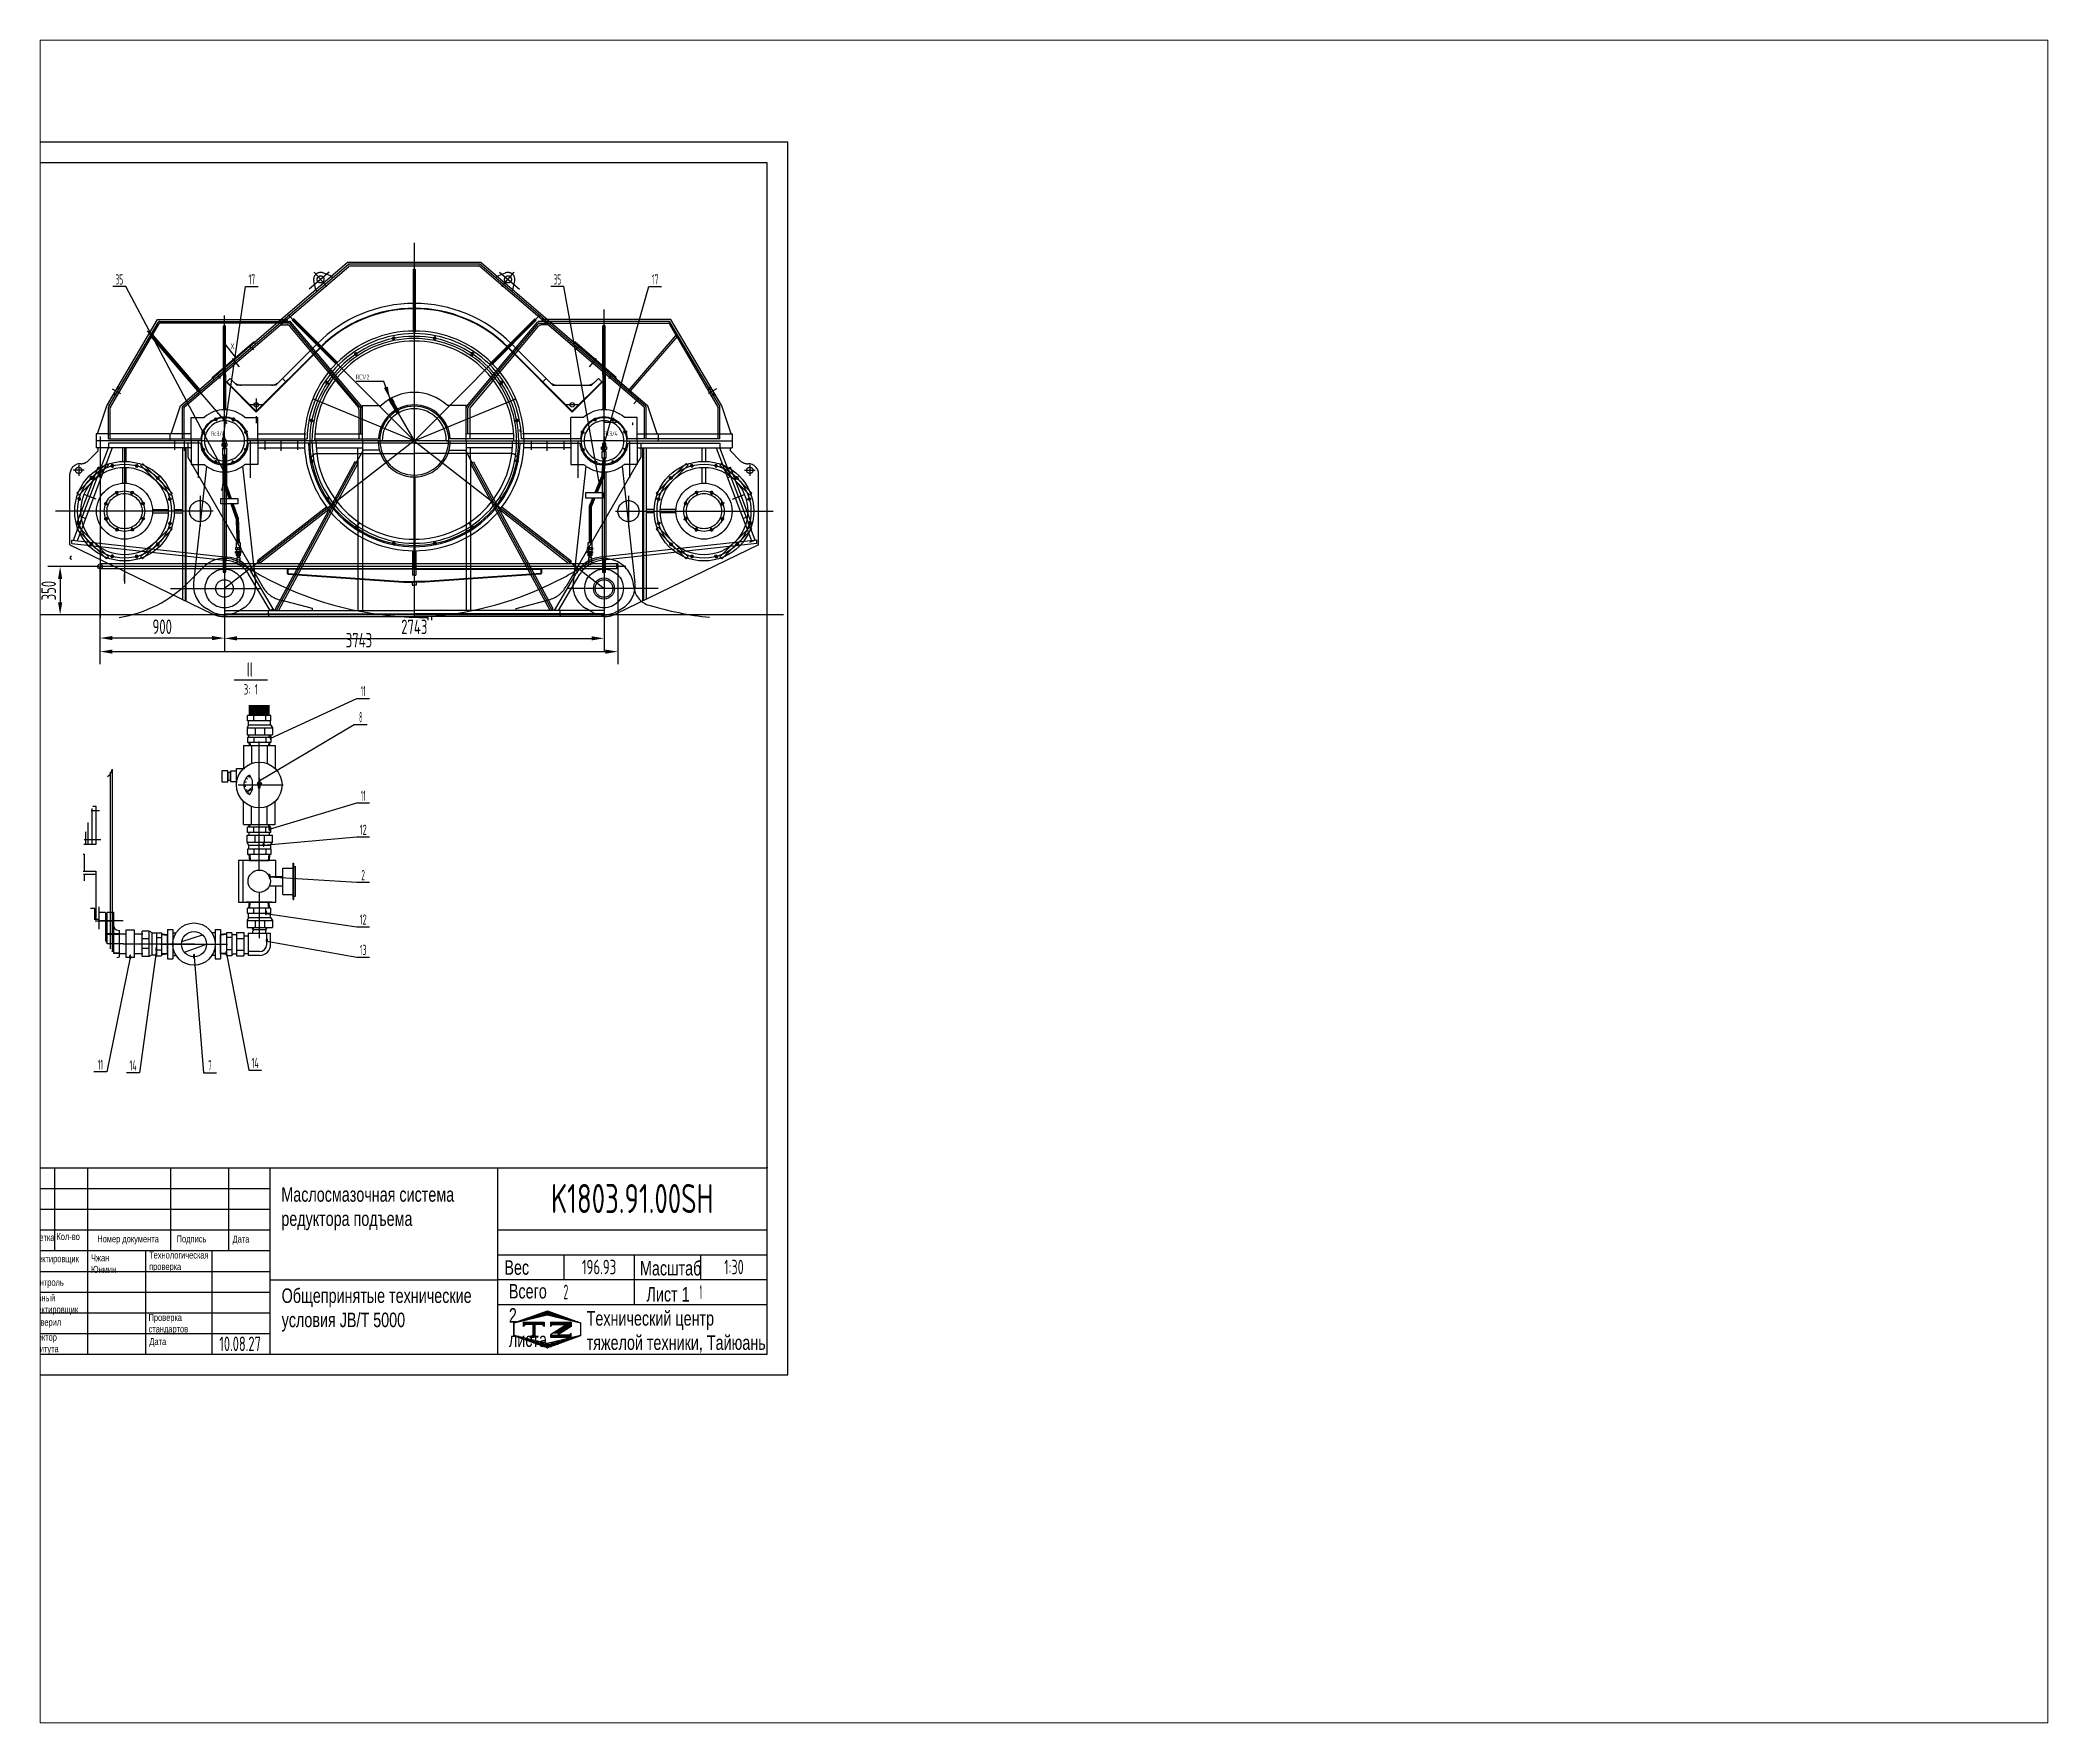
# Paper-space layout 'Layout1' of a CAD drawing. Header units: millimetres. Extents: x 24 to 219, y 20 to 184.
# The model-space entities are those that its viewports show. They can reach past a viewport. Long polylines and large blocks are cut down to what shows.
import ezdxf
from ezdxf.enums import TextEntityAlignment as Align

# ---------------------------------------------------------------- set-up
doc = ezdxf.new("R2010")
doc.units = ezdxf.units.MM
doc.header["$LTSCALE"] = 300
for name, pattern in [('F', [0.75, 0.5, -0.25]), ('G', [2, 1.25, -0.25, 0.25, -0.25]), ('K', [2.5, 1.25, -0.25, 0.25, -0.25, 0.25, -0.25])]:
    doc.linetypes.add(name, pattern=pattern)
for name, color, linetype in [('01', 7, 'Continuous'), ('02', 1, 'Continuous'), ('04', 2, 'F'), ('05', 4, 'G'), ('07', 6, 'K'), ('08', 1, 'Continuous'), ('11', 3, 'Continuous'), ('THICK', 7, 'Continuous')]:
    doc.layers.add(name, color=color, linetype=linetype)
doc.styles.get("Standard").update_dxf_attribs({"font": 'isocp', "width": 0.707, "bigfont": 'intecad.shx'})
doc.dimstyles.new('INTE', dxfattribs={"dimscale": 30, "dimtxt": 3.5, "dimasz": 3, "dimexe": 3, "dimexo": 0, "dimgap": 1, "dimtad": 1, "dimdec": 3, "dimdsep": 46, "dimtxsty": 'Standard', "dimcen": 0, "dimclrd": 1, "dimclre": 1, "dimclrt": 3, "dimaunit": 1, "dimadec": 4, "dimazin": 0, "dimtfac": 1, "dimtdec": 3, "dimtmove": 0, "dimatfit": 0, "dimfxl": 1, "dimarcsym": 0})

psp = doc.layouts.get("Layout1")

msp = doc.modelspace()

# ---------------------------------------------------------------- texts
at = {"layer": '01', "attachment_point": 1}
for s, insert, char_height in [('{\\C3;II}', (8370.4309, 5151.4184), 105), ('{\\fArial|b0|i0|c204|p34;\\C3;Маслосмазочная система\\Pредуктора подъема}', (8619.828, 1357.084), 105), ('{\\fArial|b0|i0|c204|p34;Отметка}', (6767.1831, 1019.181), 50), ('{\\fArial|b0|i0|c204|p34;Кол-во}', (6994.1842, 1025.3948), 50), ('{\\fArial|b0|i0|c204|p34;Номер документа}', (7289.5965, 1008.3069), 50), ('{\\fArial|b0|i0|c204|p34;Технологическая\\Pпроверка}', (7664.2789, 891.509), 50), ('{\\fArial|b0|i0|c204|p34;Подпись}', (7863.3183, 1008.3069), 50), ('{\\fArial|b0|i0|c204|p34;Дата}', (8267.5668, 1006.7534), 50), ('{\\fArial|b0|i0|c204|p34;Проектировщик}', (6762.4939, 865.1004), 50), ('{\\fArial|b0|i0|c204|p34;Масштаб}', (11212.5619, 824.2375), 105), ('{\\fArial|b0|i0|c204|p34;Главный\\Pпроектировщик}', (6767.1594, 581.9797), 50), ('{\\fArial|b0|i0|c204|p34;Контроль}', (6812.2475, 694.2213), 50), ('{\\fArial|b0|i0|c204|p34;Общепринятые технические\\Pусловия \\fArial|b0|i0|c0|p34;JB/T 5000}', (8622.3946, 625.4342), 105), ('{\\fArial|b0|i0|c204|p34;Лист 1}', (11259.8189, 635.3743), 105), ('{\\fArial|b0|i0|c204|p34;Технический центр\\Pтяжелой техники, Тайюань}', (10827.0445, 461.4214), 105)]:
    msp.add_mtext(s, dxfattribs=dict(at, insert=insert, char_height=char_height))
for s, insert, char_height, width in [('{\\fArial|b0|i0|c204|p34;\\C3;Чжан Юнмин}', (7244.4824, 871.3142), 50, 1.554799), ('{\\fArial|b0|i0|c204|p34;Вес}', (10232.6014, 829.2076), 105, 2.487224), ('{\\fArial|b0|i0|c204|p34;Всего 2 листа}', (10264.9352, 657.7397), 105, 4.974404), ('{\\fArial|b0|i0|c204|p34;Проверка\\Pстандартов}', (7660.1776, 440.5171), 50, 1.554799), ('{\\fArial|b0|i0|c204|p34;Директор\\Pинститута}', (6762.495, 297.699), 50, 1.554799), ('{\\fArial|b0|i0|c204|p34;Проверил}', (6779.5979, 406.4402), 50, 1.554799), ('{\\fArial|b0|i0|c204|p34;Дата}', (7666.3968, 266.531), 50, 7.773996)]:
    msp.add_mtext(s, dxfattribs=dict(at, insert=insert, char_height=char_height, width=width))
at = {"layer": '02', "width": 0.605172}
for p, p2 in [((8188.623, 6736.3945), (8206.623, 6736.3945)), ((10944.6645, 6711.3518), (10962.6645, 6711.3518)), ((8198.9561, 6511.3991), (8216.9561, 6511.3991)), ((10911.296, 6423.3391), (10929.296, 6423.3391)), ((8534.2721, 4586.6373), (8552.2721, 4586.6373)), ((8451.6955, 4278.7537), (8469.6955, 4278.7537)), ((8525.0985, 3930.1247), (8543.0985, 3930.1247)), ((8482.6224, 3814.9971), (8500.6224, 3814.9971)), ((8526.1393, 3585.2523), (8544.1393, 3585.2523)), ((8500.0717, 3321.3453), (8518.0717, 3321.3453)), ((7707.4807, 3058.4548), (7725.4807, 3058.4548)), ((8213.6994, 3029.9706), (8231.6994, 3029.9706)), ((8505.9781, 3121.4108), (8523.9781, 3121.4108)), ((7518.2546, 3001.6016), (7536.2546, 3001.6016)), ((7979.785, 3007.9311), (7997.785, 3007.9311))]:
    msp.add_text('●', height=30, dxfattribs=at).set_placement(p, p2, align=Align.FIT)
at = {"layer": '07', "color": 6, "linetype": 'K', "width": 0.707}
msp.add_text('X', height=42, dxfattribs=at).set_placement((8251.8447, 7402.0423), align=Align.BOTTOM_LEFT)
at = {"layer": '07', "color": 6, "linetype": 'K', "width": 0.605172}
for p, p2 in [((10340.2344, 6813.6208), (10352.2344, 6813.6208)), ((11153.573, 6862.1882), (11165.573, 6862.1882))]:
    msp.add_text('●', height=20, dxfattribs=at).set_placement(p, p2, align=Align.FIT)
at = {"layer": '11'}
for s, height, width, p, p2 in [('35', 74.24621, 0.581958, (7420.9881, 7881.3495), (7476.7881, 7881.3495)), ('17', 74.24621, 0.606, (8383.2097, 7881.3495), (8430.4526, 7881.3495)), ('35', 74.24621, 0.581958, (10587.7371, 7881.3495), (10643.5371, 7881.3495)), ('17', 74.24621, 0.606, (11298.5706, 7881.3495), (11345.8135, 7881.3495)), ('11', 74.24621, 0.582235, (9193.1825, 4905.4134), (9229.9269, 4905.4134)), ('8', 74.2462, 0.514182, (9183.4174, 4716.7684), (9204.4142, 4716.7684)), ('11', 74.24621, 0.582235, (9193.1825, 4149.2498), (9229.9269, 4149.2498)), ('12', 74.24621, 0.611465, (9186.357, 3903.834), (9236.7524, 3903.834)), ('2', 74.2462, 0.562593, (9198.8135, 3575.9633), (9224.2959, 3575.9633)), ('12', 74.24621, 0.611465, (9186.357, 3254.4006), (9236.7524, 3254.4006)), ('13', 74.24621, 0.609833, (9186.8461, 3034.6045), (9236.2633, 3034.6045)), ('11', 74.24621, 0.582235, (7293.5828, 2205.3841), (7330.3272, 2205.3841)), ('14', 74.24621, 0.614783, (7522.0716, 2199.8068), (7574.5637, 2199.8068)), ('7', 74.2462, 0.514182, (8093.2455, 2199.8068), (8114.2423, 2199.8068)), ('14', 74.24621, 0.614783, (8404.3494, 2218.394), (8456.8414, 2218.394)), ('K1803.91.00SH', 210, 0.69384, (10569.8509, 1170), (11744.0251, 1170)), ('196.93', 105, 0.676686, (10792.6534, 727.5), (11041.2226, 727.5)), ('1:30', 105, 0.655288, (11821.3855, 727.5), (11962.4905, 727.5)), ('2', 105, 0.562593, (10658.9192, 547.5), (10694.9568, 547.5)), ('1', 105, 0.404, (11644.5145, 547.5), (11659.3615, 547.5)), ('10.08.27', 105, 0.642055, (8171.938, 172.5), (8471.938, 172.5))]:
    msp.add_text(s, height=height, dxfattribs=dict(at, width=width)).set_placement(p, p2, align=Align.FIT)
at = {"layer": '11', "width": 0.707}
msp.add_text('3: 1', height=75, dxfattribs=at).set_placement((8399.1982, 4917.8491), align=Align.CENTER)
at = {"layer": '11', "color": 3, "linetype": 'Continuous', "char_height": 35}
for s, insert, attachment_point in [('RC1/2', (9255.205, 7195.9339), 9), ('Rc3/4', (8112.9511, 6786.069), 7), ('Rc3/4', (10952.5838, 6786.069), 7)]:
    msp.add_mtext(s, dxfattribs=dict(at, insert=insert, attachment_point=attachment_point))

# ---------------------------------------------------------------- blocks, each defined once
blk = doc.blocks.new('*U16', base_point=(11626, 546))
at = {"layer": '01'}
blk.add_circle((11626, 546), 8, dxfattribs=at)
at = {"layer": '02'}
blk.add_arc((11626, 546), 10, 260, 170, dxfattribs=at)
at = {"layer": '05'}
for p, q in [((11639, 546), (11613, 546)), ((11626, 559), (11626, 533))]:
    blk.add_line(p, q, dxfattribs=at)
blk = doc.blocks.new('*U14', base_point=(11638, 1615))
at = {"layer": '01'}
blk.add_circle((11638, 1615), 8, dxfattribs=at)
at = {"layer": '02'}
blk.add_arc((11638, 1615), 10, 260, 170, dxfattribs=at)
at = {"layer": '05'}
for p, q in [((11651, 1615), (11625, 1615)), ((11638, 1628), (11638, 1602))]:
    blk.add_line(p, q, dxfattribs=at)
blk = doc.blocks.new('*U15', base_point=(12522, 1471))
at = {"layer": '01'}
blk.add_circle((12522, 1471), 8, dxfattribs=at)
at = {"layer": '02'}
blk.add_arc((12522, 1471), 10, 260, 170, dxfattribs=at)
at = {"layer": '05'}
for p, q in [((12535, 1471), (12509, 1471)), ((12522, 1484), (12522, 1458))]:
    blk.add_line(p, q, dxfattribs=at)
blk = doc.blocks.new('*U13', base_point=(13893, 2099))
at = {"layer": '01'}
blk.add_circle((13893, 2099), 8, dxfattribs=at)
at = {"layer": '02'}
blk.add_arc((13893, 2099), 10, 260, 170, dxfattribs=at)
at = {"layer": '05'}
for p, q in [((13906, 2099), (13880, 2099)), ((13893, 2112), (13893, 2086))]:
    blk.add_line(p, q, dxfattribs=at)
blk = doc.blocks.new('*U12', base_point=(12522, 1471))
at = {"layer": '01'}
blk.add_circle((12522, 1471), 8, dxfattribs=at)
at = {"layer": '02'}
blk.add_arc((12522, 1471), 10, 260, 170, dxfattribs=at)
at = {"layer": '05'}
for p, q in [((12535, 1471), (12509, 1471)), ((12522, 1484), (12522, 1458))]:
    blk.add_line(p, q, dxfattribs=at)
blk = doc.blocks.new('*U11', base_point=(13893, 2099))
at = {"layer": '01'}
blk.add_circle((13893, 2099), 8, dxfattribs=at)
at = {"layer": '02'}
blk.add_arc((13893, 2099), 10, 260, 170, dxfattribs=at)
at = {"layer": '05'}
for p, q in [((13906, 2099), (13880, 2099)), ((13893, 2112), (13893, 2086))]:
    blk.add_line(p, q, dxfattribs=at)
blk = doc.blocks.new('*D39')
at = {"layer": '08', "color": 1, "lineweight": -2}
for p, q in [((7292, 5844), (6931, 5844)), ((7021, 5754), (7021, 5584)), ((7170, 5494), (6931, 5494))]:
    blk.add_line(p, q, dxfattribs=at)
at = {"layer": '08', "color": 1}
for points in [[(7006, 5754), (7036, 5754), (7021, 5844)], [(7006, 5584), (7036, 5584), (7021, 5494)]]:
    blk.add_solid(points, dxfattribs=at)
at = {"layer": 'Defpoints', "color": 0}
for p in [(7292, 5844), (7021, 5494), (7170, 5494)]:
    blk.add_point(p, dxfattribs=at)
at = {"layer": '08', "color": 3, "insert": (6938, 5669), "char_height": 105, "attachment_point": 5, "rotation": 90}
blk.add_mtext('350', dxfattribs=at)
blk = doc.blocks.new('*D50')
at = {"layer": '08', "color": 1, "lineweight": -2}
for p, q in [((7309, 5844), (7309, 5138)), ((11052, 5827), (11052, 5138)), ((7399, 5228), (10962, 5228))]:
    blk.add_line(p, q, dxfattribs=at)
at = {"layer": '08', "color": 1}
for points in [[(7399, 5243), (7399, 5213), (7309, 5228)], [(10962, 5243), (10962, 5213), (11052, 5228)]]:
    blk.add_solid(points, dxfattribs=at)
at = {"layer": 'Defpoints', "color": 0}
for p in [(7309, 5844), (11052, 5827), (11052, 5228)]:
    blk.add_point(p, dxfattribs=at)
at = {"layer": '08', "color": 3, "insert": (9181, 5311), "char_height": 105, "attachment_point": 5}
blk.add_mtext('3743', dxfattribs=at)
blk = doc.blocks.new('*D51')
at = {"layer": '08', "color": 1, "lineweight": -2}
for p, q in [((7309, 5494), (7309, 5236)), ((8209, 5472), (8209, 5236)), ((8119, 5326), (7399, 5326))]:
    blk.add_line(p, q, dxfattribs=at)
at = {"layer": '08', "color": 1}
for points in [[(7399, 5341), (7399, 5311), (7309, 5326)], [(8119, 5341), (8119, 5311), (8209, 5326)]]:
    blk.add_solid(points, dxfattribs=at)
at = {"layer": 'Defpoints', "color": 0}
for p in [(7309, 5494), (8209, 5472), (7309, 5326)]:
    blk.add_point(p, dxfattribs=at)
at = {"layer": '08', "color": 3, "insert": (7759, 5408), "char_height": 105, "attachment_point": 5}
blk.add_mtext('900', dxfattribs=at)
blk = doc.blocks.new('*D52')
at = {"layer": '08', "color": 1, "lineweight": -2}
for p, q in [((8209, 5494), (8209, 5234)), ((10953, 5494), (10953, 5234)), ((8299, 5324), (10863, 5324))]:
    blk.add_line(p, q, dxfattribs=at)
at = {"layer": '08', "color": 1}
for points in [[(8299, 5339), (8299, 5309), (8209, 5324)], [(10863, 5339), (10863, 5309), (10953, 5324)]]:
    blk.add_solid(points, dxfattribs=at)
at = {"layer": 'Defpoints', "color": 0}
for p in [(8209, 5494), (10953, 5494), (10953, 5324)]:
    blk.add_point(p, dxfattribs=at)
at = {"layer": '08', "color": 3, "insert": (9581, 5407), "char_height": 105, "attachment_point": 5}
blk.add_mtext('2743', dxfattribs=at)
blk = doc.blocks.new('*D54')
at = {"layer": '08', "color": 1, "lineweight": -2}
for p, q in [((5891, 3935), (6856, 3935)), ((6766, 3845), (6766, 3184)), ((5976, 3094), (6856, 3094))]:
    blk.add_line(p, q, dxfattribs=at)
at = {"layer": '08', "color": 1}
for points in [[(6751, 3845), (6781, 3845), (6766, 3935)], [(6751, 3184), (6781, 3184), (6766, 3094)]]:
    blk.add_solid(points, dxfattribs=at)
at = {"layer": 'Defpoints', "color": 0}
for p in [(5891, 3935), (5976, 3094), (6766, 3094)]:
    blk.add_point(p, dxfattribs=at)
at = {"layer": '08', "color": 3, "insert": (6683, 3514), "char_height": 105, "attachment_point": 5, "rotation": 90}
blk.add_mtext('840', dxfattribs=at)
blk = doc.blocks.new('*U83')
at = {"layer": '01'}
for points in [[(415, 292), (25, 292)], [(25, 292), (25, 5)], [(415, 5), (415, 292)], [(25, 5), (415, 5)]]:
    blk.add_lwpolyline(points, dxfattribs=at)
at = {"layer": '02'}
for points in [[(420, 297), (0, 297)], [(0, 297), (0, 0)], [(420, 0), (420, 297)], [(0, 0), (420, 0)]]:
    blk.add_lwpolyline(points, dxfattribs=at)
blk = doc.blocks.new('*X88')
at = {"color": 0}
for p, q in [((127.06, 7.8), (132.06, 7.8)), ((127.06, 7.5), (132.06, 7.5)), ((127.06, 7.2), (127.32, 7.2)), ((127.84, 5.4), (129.64, 5.4)), ((128.3, 5.7), (130.1, 5.7)), ((128.77, 6), (130.57, 6)), ((129.23, 6.3), (131.04, 6.3)), ((129.7, 6.6), (131.51, 6.6)), ((130.16, 6.9), (131.98, 6.9)), ((130.62, 7.2), (132.06, 7.2))]:
    blk.add_line(p, q, dxfattribs=at)
blk = doc.blocks.new('*X89')
at = {"color": 0}
for p, q in [((131.84, 5.1), (132.06, 5.1)), ((127.06, 4.8), (132.06, 4.8)), ((127.06, 4.5), (132.06, 4.5))]:
    blk.add_line(p, q, dxfattribs=at)
blk = doc.blocks.new('*X87')
at = {"color": 0}
for p, q in [((122.34, 4.5), (123.72, 4.5)), ((122.82, 4.8), (123.24, 4.8))]:
    blk.add_line(p, q, dxfattribs=at)
blk = doc.blocks.new('*X86')
at = {"color": 0}
for p, q in [((120.53, 7.8), (125.53, 7.8)), ((120.53, 7.5), (125.53, 7.5)), ((120.53, 7.2), (120.79, 7.2)), ((125.27, 7.2), (125.53, 7.2))]:
    blk.add_line(p, q, dxfattribs=at)
blk = doc.blocks.new('*X85')
at = {"color": 0}
for p, q in [((124.1, 9.9), (128.52, 9.9)), ((124.97, 10.2), (127.67, 10.2)), ((125.83, 10.5), (126.82, 10.5)), ((118.22, 7.8), (118.32, 7.8)), ((118.22, 7.5), (118.27, 7.5)), ((118.22, 7.2), (118.27, 7.2)), ((118.22, 6.9), (118.27, 6.9)), ((118.22, 6.6), (118.27, 6.6)), ((118.22, 6.3), (118.27, 6.3)), ((118.22, 6), (118.27, 6)), ((118.22, 5.7), (118.27, 5.7)), ((118.22, 5.4), (118.27, 5.4)), ((118.22, 5.1), (118.27, 5.1)), ((118.94, 8.1), (119.52, 8.1)), ((119.8, 8.4), (120.72, 8.4)), ((120.66, 8.7), (121.92, 8.7)), ((121.52, 9), (123.12, 9)), ((122.38, 9.3), (124.32, 9.3)), ((123.24, 9.6), (125.52, 9.6)), ((127.02, 9.6), (129.37, 9.6)), ((128.22, 9.3), (130.22, 9.3)), ((129.42, 9), (131.07, 9)), ((130.62, 8.7), (131.92, 8.7)), ((131.82, 8.4), (132.77, 8.4)), ((133.02, 8.1), (133.62, 8.1)), ((134.22, 7.8), (134.32, 7.8)), ((134.27, 7.5), (134.32, 7.5)), ((134.27, 7.2), (134.32, 7.2)), ((134.27, 6.9), (134.32, 6.9)), ((134.27, 6.6), (134.32, 6.6)), ((134.27, 6.3), (134.32, 6.3)), ((134.27, 6), (134.32, 6)), ((134.27, 5.7), (134.32, 5.7)), ((134.27, 5.4), (134.32, 5.4)), ((134.27, 5.1), (134.32, 5.1)), ((118.22, 4.8), (118.27, 4.8)), ((118.79, 4.5), (119.42, 4.5)), ((119.61, 4.2), (120.62, 4.2)), ((120.43, 3.9), (121.82, 3.9)), ((121.26, 3.6), (123.02, 3.6)), ((122.08, 3.3), (124.22, 3.3)), ((122.91, 3), (125.42, 3)), ((123.73, 2.7), (128.89, 2.7)), ((124.55, 2.4), (128.07, 2.4)), ((125.38, 2.1), (127.26, 2.1)), ((126.2, 1.8), (126.45, 1.8)), ((127.12, 3), (129.7, 3)), ((128.32, 3.3), (130.51, 3.3)), ((129.52, 3.6), (131.32, 3.6)), ((130.72, 3.9), (132.14, 3.9)), ((131.92, 4.2), (132.95, 4.2)), ((133.12, 4.5), (133.76, 4.5)), ((134.27, 4.8), (134.32, 4.8))]:
    blk.add_line(p, q, dxfattribs=at)

# ---------------------------------------------------------------- dimensions: what is measured, and where the dimension line sits
at = {"layer": '08'}
dim = msp.add_linear_dim(base=(7020.9996, 5494.3945), p1=(7292.3838, 5844.3943), p2=(7169.7612, 5494.3945), angle=90, dimstyle='INTE', dxfattribs=at)
dim.commit()
dim.dimension.update_dxf_attribs({"geometry": '*D39', "text_midpoint": (6938.4996, 5669.3944)})
for base, p1, p2, picture, middle in [((11052.3838, 5228.4814), (7309.3838, 5844.3943), (11052.3838, 5827.3943), '*D50', (9180.8838, 5310.9814)), ((7309.3838, 5325.552), (8209.3838, 5471.6002), (7309.3838, 5494.3945), '*D51', (7759.3838, 5408.052))]:
    dim = msp.add_linear_dim(base=base, p1=p1, p2=p2, dimstyle='INTE', dxfattribs=at)
    dim.commit()
    dim.dimension.update_dxf_attribs({"geometry": picture, "text_midpoint": middle})
dim = msp.add_linear_dim(base=(10952.5838, 5324.1119), p1=(8209.3838, 5493.8945), p2=(10952.5838, 5494.3945), text='2743', dimstyle='INTE', dxfattribs=at)
dim.commit()
dim.dimension.update_dxf_attribs({"geometry": '*D52', "text_midpoint": (9580.9838, 5406.6222)})
dim = msp.add_linear_dim(base=(6765.5425, 3093.7253), p1=(5890.7121, 3935.1091), p2=(5976.4877, 3093.7253), angle=90, text='840', dimstyle='INTE', dxfattribs=at)
dim.commit()
dim.dimension.update_dxf_attribs({"geometry": '*D54', "text_midpoint": (6683.0425, 3514.4172)})

# ---------------------------------------------------------------- linework, layer by layer
for p, q in [((8554.4683, 3718.1497), (8366.9228, 3718.1497)), ((8554.4683, 3418.1497), (8366.9228, 3418.1497)), ((7798.285, 3207.5092), (7798.285, 3019.9638)), ((8179.285, 3207.5092), (8179.285, 3019.9638))]:
    msp.add_line(p, q)
at = {"layer": '01', "color": 7, "linetype": 'Continuous'}
for p, q in [((8202.3579, 6702.9417), (8197.1852, 6713.1571)), ((8201.3292, 6713.1571), (8201.3292, 6731.1897)), ((8202.3579, 6698.1242), (8202.3579, 6702.9417)), ((8215.9314, 6713.1571), (8215.9313, 6731.1897)), ((8219.1579, 6702.9417), (8224.4223, 6713.1571)), ((8219.1579, 6698.1242), (8219.1579, 6702.9417)), ((10945.5579, 6679.8114), (10940.3852, 6690.0268)), ((10944.5292, 6690.0268), (10944.5292, 6708.0594)), ((10945.5579, 6674.9939), (10945.5579, 6679.8114)), ((10959.1313, 6690.0268), (10959.1313, 6708.0594)), ((10962.3579, 6679.8114), (10967.6223, 6690.0268)), ((10962.3579, 6674.9939), (10962.3579, 6679.8114)), ((8302.0289, 5980.7882), (8302.0289, 5962.7555)), ((8316.631, 5980.7882), (8316.631, 5962.7555)), ((10845.2289, 5980.7882), (10845.2289, 5962.7555)), ((10859.831, 5980.7882), (10859.831, 5962.7555)), ((8303.6095, 5912.582), (8299.8852, 5919.9371)), ((8302.8689, 5919.9371), (8302.8689, 5932.9206)), ((8303.6095, 5909.1134), (8303.6095, 5912.582)), ((8313.3824, 5919.9371), (8313.3824, 5932.9206)), ((8315.7055, 5912.582), (8319.4959, 5919.9371)), ((8315.7055, 5909.1134), (8315.7055, 5912.582)), ((10846.8095, 5912.582), (10843.0852, 5919.9371)), ((10846.0689, 5919.9371), (10846.0689, 5932.9206)), ((10846.8095, 5909.1134), (10846.8095, 5912.582)), ((10856.5824, 5919.9371), (10856.5824, 5932.9206)), ((10858.9055, 5912.582), (10862.6959, 5919.9371)), ((10858.9055, 5909.1134), (10858.9055, 5912.582)), ((9682.5838, 5456.3945), (9682.5838, 5475.5916)), ((9707.5838, 5456.3945), (9707.5838, 5483.3771)), ((8543.2721, 4608.419), (8376.0849, 4608.419)), ((8543.2721, 4570.029), (8376.0849, 4570.029)), ((8386.0009, 4570.029), (8387.8252, 4549.1774)), ((8535.3902, 4570.029), (8533.5659, 4549.1774)), ((7400.1386, 3057.6741), (7400.1386, 4378.6253)), ((8543.2721, 3958.3258), (8376.0849, 3958.3258)), ((8543.2721, 3919.9358), (8376.0849, 3919.9358)), ((8386.0009, 3958.3258), (8387.8252, 3979.1774)), ((8535.3902, 3958.3258), (8533.5659, 3979.1774)), ((8543.2721, 3799.954), (8376.0849, 3799.954)), ((8543.2721, 3761.5641), (8376.0849, 3761.5641)), ((8386.0009, 3761.5641), (8389.8442, 3717.6349)), ((8526.6955, 3718.1497), (8394.6955, 3718.1497)), ((8395.7279, 3718.1497), (8525.6632, 3718.1497)), ((8535.3902, 3761.5641), (8531.5469, 3717.6349)), ((8543.2721, 3374.7353), (8376.0849, 3374.7353)), ((8386.0009, 3374.7353), (8389.8442, 3418.6644)), ((8526.6955, 3418.1497), (8394.6955, 3418.1497)), ((8395.7279, 3418.1497), (8525.6632, 3418.1497)), ((8535.3902, 3374.7353), (8531.5469, 3418.6644)), ((7301.2366, 3290.7979), (7270.9021, 3290.7979)), ((7716.4807, 3196.313), (7716.4807, 3029.1258)), ((7754.8706, 3196.313), (7754.8706, 3029.1258)), ((8222.6994, 3196.313), (8222.6994, 3029.1258)), ((8261.0894, 3196.313), (8261.0894, 3029.1258)), ((8295.8859, 3196.8971), (8295.8859, 3028.5417)), ((8349.8859, 3196.8971), (8349.8859, 3028.5417)), ((8543.2721, 3336.3453), (8376.0849, 3336.3453)), ((8415.7791, 3219.1505), (8415.7791, 3209.9705)), ((8507.5791, 3219.1505), (8507.5791, 3209.9705)), ((7754.8706, 3188.4311), (7798.7998, 3184.5878)), ((7798.285, 3179.7365), (7798.285, 3047.7365)), ((7798.285, 3048.7688), (7798.285, 3178.7041)), ((8222.6994, 3188.4311), (8178.7703, 3184.5878)), ((8179.285, 3179.7365), (8179.285, 3047.7365)), ((8179.285, 3048.7688), (8179.285, 3178.7041)), ((7754.8706, 3039.0419), (7798.7998, 3042.8852)), ((8222.6994, 3039.0419), (8178.7703, 3042.8852))]:
    msp.add_line(p, q, dxfattribs=at)
at = {"layer": '01'}
for p, q in [((8197.4814, 6749.4821), (8197.4814, 6731.1897)), ((8197.4814, 6731.1897), (8223.4475, 6731.1897)), ((8223.4475, 6731.1897), (8223.4475, 6749.4821)), ((10940.6814, 6726.3518), (10940.6814, 6708.0594)), ((10940.6814, 6708.0594), (10966.6475, 6708.0594)), ((10966.6475, 6708.0594), (10966.6475, 6726.3518)), ((8197.0528, 6648.5142), (8197.0528, 6435.5178)), ((8223.7029, 6648.5142), (8223.7029, 6429.5678)), ((8296.2501, 5962.7555), (8296.2501, 5932.1094)), ((8320.6663, 5962.7555), (8320.6663, 5932.1094)), ((10839.4501, 5962.7555), (10839.4501, 5932.1094)), ((10863.8663, 5962.7555), (10863.8663, 5932.1094)), ((8299.7898, 5861.3943), (7309.3838, 5861.3943)), ((11052.3838, 5827.3943), (7309.3838, 5827.3943)), ((10842.9898, 5861.3943), (8318.9779, 5861.3943)), ((11052.3838, 5861.3943), (10862.1779, 5861.3943)), ((11042.3838, 5861.3943), (11042.3838, 5827.3943)), ((11052.3838, 5861.3943), (11052.3838, 5827.3943)), ((8519.1982, 5022.8491), (8279.1982, 5022.8491)), ((8459.6785, 4833.1143), (8459.6785, 4766.7907)), ((8346.3802, 4549.1774), (8346.3802, 4383.1606)), ((8346.3802, 4549.1774), (8575.0109, 4549.1774)), ((8376.0849, 4608.419), (8376.0849, 4570.029)), ((8385.3847, 4608.419), (8385.3847, 4627.1135)), ((8403.5379, 4549.1774), (8403.5379, 4418.9611)), ((8420.4138, 4608.419), (8420.4138, 4570.029)), ((8509.0717, 4608.419), (8509.0717, 4570.029)), ((8517.8532, 4549.1774), (8517.8532, 4418.9611)), ((8531.9226, 4608.419), (8531.9226, 4627.1135)), ((8543.2721, 4608.419), (8543.2721, 4570.029)), ((8575.0109, 4549.1774), (8575.0109, 4383.1606)), ((8234.3563, 4365.4109), (8190.6955, 4365.4109)), ((8190.6955, 4365.4109), (8190.6955, 4285.7755)), ((8234.3563, 4285.7755), (8234.3563, 4365.4109)), ((8295.6955, 4364.3348), (8251.5595, 4364.3348)), ((8251.5595, 4364.3348), (8251.5595, 4289.004)), ((8295.6955, 4264.1774), (8295.6955, 4384.1774)), ((8295.6955, 4384.1774), (8355.6955, 4384.1774)), ((8295.6955, 4289.004), (8295.6955, 4364.3348)), ((8190.6955, 4285.7755), (8234.3563, 4285.7755)), ((8251.5595, 4353.5732), (8234.3563, 4353.5732)), ((8234.3563, 4353.5732), (8234.3563, 4299.7655)), ((8234.3563, 4299.7655), (8251.5595, 4299.7655)), ((8251.5595, 4299.7655), (8251.5595, 4353.5732)), ((8251.5595, 4289.004), (8295.6955, 4289.004)), ((8349.4817, 4255.8137), (8362.7877, 4256.2661)), ((8352.4793, 4288.5217), (8365.9668, 4283.3126)), ((8360.05, 4224.8849), (8373.1199, 4232.4015)), ((8366.9577, 4315.2162), (8374.7094, 4307.1772)), ((8368.5477, 4213.2538), (8410.8538, 4250.6977)), ((8410.8538, 4233.1586), (8368.5477, 4213.2538)), ((8381.4256, 4201.5687), (8386.6311, 4210.1279)), ((8382.9072, 4329.8064), (8389.0154, 4318.314)), ((8410.8538, 4297.1714), (8391.3711, 4334.8779)), ((8410.8538, 4233.1586), (8391.3711, 4195.4521)), ((8410.8538, 4233.1586), (8410.8538, 4297.1714)), ((8460.6955, 4293.7537), (8445.4207, 4274.1325)), ((8445.4207, 4274.1325), (8451.6939, 4274.1325)), ((8451.6939, 4274.1325), (8451.6939, 4242.7385)), ((8451.6939, 4242.7385), (8468.1611, 4242.7385)), ((8479.1392, 4274.1325), (8460.6955, 4293.7537)), ((8468.1611, 4242.7385), (8468.1611, 4274.1325)), ((8468.1611, 4274.1325), (8479.1392, 4274.1325)), ((7256.7617, 4111.2979), (7280.1385, 4111.2979)), ((7280.1385, 4111.2979), (7280.1385, 3833.7979)), ((8346.3802, 3979.1774), (8346.3802, 4145.1942)), ((8403.5379, 3979.1774), (8403.5379, 4109.3937)), ((8517.8532, 3979.1774), (8517.8532, 4109.3937)), ((8575.0109, 3979.1774), (8575.0109, 4145.1942)), ((7220.1385, 3993.8804), (7220.1385, 3833.7979)), ((8346.3802, 3979.1774), (8575.0109, 3979.1774)), ((8376.0849, 3919.9358), (8376.0849, 3958.3258)), ((8385.3847, 3919.9358), (8385.3847, 3901.2413)), ((8420.4138, 3919.9358), (8420.4138, 3958.3258)), ((8509.0717, 3919.9358), (8509.0717, 3958.3258)), ((8531.9226, 3919.9358), (8531.9226, 3901.2413)), ((8543.2721, 3919.9358), (8543.2721, 3958.3258)), ((7280.1385, 3833.7979), (7191.782, 3833.7979)), ((8372.5603, 3851.0381), (8372.5603, 3901.2413)), ((8372.5603, 3901.2413), (8555.6509, 3901.2413)), ((8372.5603, 3851.0381), (8555.6509, 3851.0381)), ((8383.4788, 3829.9971), (8372.5603, 3851.0381)), ((8376.0849, 3799.954), (8376.0849, 3761.5641)), ((8383.4788, 3829.9971), (8383.4788, 3799.954)), ((8383.4788, 3829.9971), (8542.6349, 3829.9971)), ((8420.4138, 3799.954), (8420.4138, 3761.5641)), ((8429.8559, 3851.0381), (8429.8559, 3901.2413)), ((8498.3553, 3851.0381), (8498.3553, 3901.2413)), ((8509.0717, 3799.954), (8509.0717, 3761.5641)), ((8542.6349, 3829.9971), (8555.6509, 3851.0381)), ((8542.6349, 3829.9971), (8542.6349, 3799.954)), ((8543.2721, 3799.954), (8543.2721, 3761.5641)), ((8555.6509, 3851.0381), (8555.6509, 3901.2413)), ((7196.4459, 3762.0797), (7186.6794, 3762.0797)), ((7188.4155, 3641.7979), (7196.4459, 3641.7979)), ((7188.4155, 3641.7979), (7277.8809, 3641.7979)), ((7196.4459, 3641.7979), (7196.4459, 3762.0797)), ((7277.8809, 3641.7979), (7277.8809, 3616.2403)), ((7280.1386, 3641.7979), (7280.1386, 3290.7979)), ((8580.6955, 3718.1497), (8310.6955, 3718.1497)), ((8310.6955, 3718.1497), (8310.6955, 3418.1497)), ((8340.6955, 3718.1497), (8340.6955, 3418.1497)), ((8385.6955, 3719.5816), (8535.6955, 3719.5816)), ((8389.8217, 3718.1497), (8531.5694, 3718.1497)), ((8580.6955, 3600.2523), (8580.6955, 3718.1497)), ((8629.7276, 3473.26), (8629.7276, 3662.26)), ((8629.7276, 3662.26), (8704.7276, 3662.26)), ((8704.7276, 3436.51), (8704.7276, 3699.01)), ((8704.7276, 3699.01), (8710.7276, 3699.01)), ((8710.7276, 3436.51), (8710.7276, 3699.01)), ((8710.7276, 3675.01), (8722.7276, 3675.01)), ((8722.7276, 3460.51), (8722.7276, 3675.01)), ((7277.8809, 3616.2403), (7190.4471, 3616.2403)), ((7195.5709, 3616.2403), (7195.5709, 3570.3691)), ((8629.7276, 3600.2523), (8535.1393, 3600.2523)), ((8535.1393, 3536.047), (8629.7276, 3536.047)), ((8580.6955, 3418.1497), (8580.6955, 3536.047)), ((8629.7276, 3536.047), (8629.7276, 3600.2523)), ((7270.9021, 3371.1236), (7240.6886, 3371.1236)), ((7270.9021, 3288.9975), (7270.9021, 3371.1236)), ((7301.2366, 3341.7979), (7301.2366, 3221.8284)), ((7349.2366, 3341.7979), (7301.2366, 3341.7979)), ((7349.2366, 3341.7979), (7349.2366, 3134.25)), ((7361.2366, 3114.9334), (7361.2366, 3342.1465)), ((7409.2366, 3342.1465), (7361.2366, 3342.1465)), ((7409.2366, 3045.3095), (7409.2366, 3342.1465)), ((8310.6955, 3418.1497), (8580.6955, 3418.1497)), ((8376.0849, 3336.3453), (8376.0849, 3374.7353)), ((8385.6955, 3416.7178), (8535.6955, 3416.7178)), ((8389.8217, 3418.1497), (8531.5694, 3418.1497)), ((8420.4138, 3336.3453), (8420.4138, 3374.7353)), ((8509.0717, 3336.3453), (8509.0717, 3374.7353)), ((8543.2721, 3336.3453), (8543.2721, 3374.7353)), ((8629.7276, 3473.26), (8704.7276, 3473.26)), ((8704.7276, 3436.51), (8710.7276, 3436.51)), ((8710.7276, 3460.51), (8722.7276, 3460.51)), ((7355.2366, 3242.7979), (7349.2366, 3242.7979)), ((7355.2366, 3124.4828), (7355.2366, 3243.1465)), ((7361.2366, 3243.1465), (7355.2366, 3243.1465)), ((7355.2366, 3242.7979), (7355.2366, 3124.4828)), ((7428.3329, 3218.1607), (7451.2366, 3213.38)), ((7451.2366, 3020.9131), (7451.2366, 3213.38)), ((7497.493, 3016.6016), (7497.493, 3216.9941)), ((7497.493, 3216.9941), (7557.0161, 3216.9941)), ((7557.0161, 3216.9941), (7557.0161, 3016.6016)), ((7665.3967, 3208.6919), (7615.1934, 3208.6919)), ((7615.1934, 3025.6012), (7615.1934, 3208.6919)), ((7665.3967, 3025.6012), (7665.3967, 3208.6919)), ((7686.4376, 3195.6759), (7665.3967, 3208.6919)), ((7686.4376, 3036.5198), (7686.4376, 3195.6759)), ((7686.4376, 3195.6759), (7716.4807, 3195.6759)), ((7716.4807, 3196.313), (7754.8706, 3196.313)), ((7798.285, 3218.7365), (7835.785, 3218.7365)), ((7798.285, 3218.7365), (7798.285, 3008.7365)), ((7835.785, 3218.7365), (7835.785, 3008.7365)), ((7835.785, 3196.1852), (7859.9005, 3196.1852)), ((8141.785, 3196.1852), (8117.6695, 3196.1852)), ((8141.785, 3218.7365), (8179.285, 3218.7365)), ((8141.785, 3218.7365), (8141.785, 3008.7365)), ((8179.285, 3218.7365), (8179.285, 3008.7365)), ((8261.0894, 3196.313), (8222.6994, 3196.313)), ((8295.8859, 3196.8971), (8349.8859, 3196.8971)), ((8383.4788, 3306.3022), (8372.5603, 3285.2613)), ((8372.5603, 3285.2613), (8555.6509, 3285.2613)), ((8372.5603, 3285.2613), (8372.5603, 3235.0581)), ((8372.5603, 3235.0581), (8555.6509, 3235.0581)), ((8380.6791, 3193.7194), (8542.6791, 3193.7194)), ((8380.6791, 3193.7194), (8380.6791, 3031.7194)), ((8383.4788, 3306.3022), (8383.4788, 3336.3453)), ((8383.4788, 3306.3022), (8542.6349, 3306.3022)), ((8410.3791, 3235.0581), (8410.3791, 3224.5505)), ((8410.3791, 3224.5505), (8415.7791, 3219.1505)), ((8414.9137, 3193.7194), (8414.9137, 3209.9705)), ((8415.7791, 3219.1505), (8507.5791, 3219.1505)), ((8429.8559, 3285.2613), (8429.8559, 3235.0581)), ((8498.3553, 3285.2613), (8498.3553, 3235.0581)), ((8512.9791, 3224.5505), (8507.5791, 3219.1505)), ((8508.4445, 3193.7194), (8508.4445, 3209.9705)), ((8512.9791, 3235.0581), (8512.9791, 3224.5505)), ((8514.9781, 3112.7194), (8514.9781, 3193.7194)), ((8542.6349, 3306.3022), (8542.6349, 3336.3453)), ((8542.6349, 3306.3022), (8555.6509, 3285.2613)), ((8542.6791, 3112.7194), (8542.6791, 3193.7194)), ((8555.6509, 3285.2613), (8555.6509, 3235.0581)), ((7451.2366, 3189.1465), (7497.493, 3189.1465)), ((7557.0161, 3189.1465), (7618.326, 3189.1465)), ((7665.3967, 3151.3963), (7615.1934, 3151.3963)), ((7665.3967, 3082.8968), (7615.1934, 3082.8968)), ((7716.4807, 3162.1126), (7754.8706, 3162.1126)), ((7716.4807, 3073.4548), (7754.8706, 3073.4548)), ((7798.285, 3042.8627), (7798.285, 3184.6103)), ((7899.8477, 3132.0607), (8049.0792, 3181.6352)), ((7919.0644, 3055.5587), (8079.5904, 3113.7365)), ((8179.285, 3042.8627), (8179.285, 3184.6103)), ((8261.0894, 3162.1126), (8222.6994, 3162.1126)), ((8261.0894, 3073.4548), (8222.6994, 3073.4548)), ((8261.0894, 3182.8754), (8295.8859, 3182.8754)), ((8295.8859, 3154.8082), (8349.8859, 3154.8082)), ((8295.8859, 3070.6306), (8349.8859, 3070.6306)), ((8349.8859, 3173.1108), (8380.6791, 3173.1108)), ((8461.6791, 3059.4204), (8380.6791, 3059.4204)), ((7431.2773, 3016.747), (7451.2366, 3020.9131)), ((7451.2366, 3045.1465), (7497.493, 3045.1465)), ((7557.0161, 3016.6016), (7497.493, 3016.6016)), ((7557.0161, 3045.1465), (7618.326, 3045.1465)), ((7665.3967, 3025.6012), (7615.1934, 3025.6012)), ((7686.4376, 3036.5198), (7665.3967, 3025.6012)), ((7686.4376, 3036.5198), (7716.4807, 3036.5198)), ((7716.4807, 3029.1258), (7754.8706, 3029.1258)), ((7798.285, 3008.7365), (7835.785, 3008.7365)), ((7835.785, 3031.2878), (7859.9005, 3031.2878)), ((8141.785, 3031.2878), (8117.6695, 3031.2878)), ((8141.785, 3008.7365), (8179.285, 3008.7365)), ((8261.0894, 3029.1258), (8222.6994, 3029.1258)), ((8261.0894, 3043.2613), (8295.8859, 3043.2613)), ((8295.8859, 3028.5417), (8349.8859, 3028.5417)), ((8349.8859, 3046.2903), (8380.6791, 3046.2903)), ((8461.6791, 3031.7194), (8380.6791, 3031.7194))]:
    msp.add_line(p, q, dxfattribs=at)
at = {"layer": '01', "color": 7, "linetype": 'Continuous'}
for points in [[(8191.7125, 6713.1571), (8191.7125, 6731.1897), (8227.0552, 6731.1897), (8227.0552, 6713.1571)], [(8197.0528, 6648.5142), (8197.0528, 6698.1242), (8223.7029, 6698.1242), (8223.7029, 6648.5143)], [(10934.9125, 6690.0268), (10934.9125, 6708.0594), (10970.2552, 6708.0594), (10970.2552, 6690.0268)], [(10940.2528, 6625.384), (10940.2528, 6674.9939), (10966.9029, 6674.9939), (10966.9029, 6625.384)], [(8326.2477, 5980.7882), (8326.2477, 5962.7555), (8290.9051, 5962.7555), (8290.9051, 5980.7882)], [(10869.4477, 5980.7882), (10869.4477, 5962.7555), (10834.1051, 5962.7555), (10834.1051, 5980.7882)], [(8295.9448, 5919.9371), (8295.9448, 5932.9206), (8321.3915, 5932.9206), (8321.3915, 5919.9371)], [(10839.1448, 5919.9371), (10839.1448, 5932.9206), (10864.5915, 5932.9206), (10864.5915, 5919.9371)]]:
    msp.add_lwpolyline(points, close=True, dxfattribs=at)
at = {"layer": '01', "const_width": 25}
for points in [[(8210.3779, 6648.5142), (8209.3838, 6449.6338), (8249.71, 6335.7878)], [(10953.5778, 6625.384), (10945.5579, 6499.4778), (10895.0342, 6377.2003)], [(8264.066, 6295.2588), (8301.7455, 6188.8846), (8308.5764, 6016.3956)], [(10878.288, 6336.6713), (10853.4523, 6276.5639), (10853.4523, 6016.3956)], [(8209.3838, 5886.8945), (8209.3838, 5801.8945)], [(10952.5838, 5886.8945), (10952.5838, 5801.8945)]]:
    msp.add_lwpolyline(points, dxfattribs=at)
at = {"layer": '01'}
for points in [[(8182.7462, 6335.7878), (8304.4331, 6335.7878), (8304.4331, 6295.2588), (8182.7462, 6295.2588)], [(10821.7872, 6377.2003), (10943.4742, 6377.2003), (10943.4742, 6336.6713), (10821.7872, 6336.6713)], [(8289.7645, 5951.917), (8326.9246, 5951.917), (8326.9246, 5938.9799), (8289.7645, 5938.9799)], [(10832.9645, 5951.917), (10870.1246, 5951.917), (10870.1246, 5938.9799), (10832.9645, 5938.9799)], [(8199.3838, 5801.8945), (8219.3838, 5801.8945), (8219.3838, 5886.8945), (8199.3838, 5886.8945)], [(10942.5838, 5801.8945), (10962.5838, 5801.8945), (10962.5838, 5886.8945), (10942.5838, 5886.8945)]]:
    msp.add_lwpolyline(points, close=True, dxfattribs=at)
at = {"layer": '01', "color": 7, "linetype": 'Continuous'}
for points in [[(8295.2513, 5980.7882), (8295.2513, 6016.3956), (8321.9014, 6016.3956), (8321.9014, 5980.7882)], [(10838.4513, 5980.7882), (10838.4513, 6016.3956), (10865.1014, 6016.3956), (10865.1014, 5980.7882)], [(8299.7898, 5861.3943), (8299.7898, 5909.1134), (8318.9779, 5909.1134), (8318.9779, 5861.3943)], [(10842.9898, 5861.3943), (10842.9898, 5909.1134), (10862.1779, 5909.1134), (10862.1779, 5861.3943)]]:
    msp.add_lwpolyline(points, dxfattribs=at)
at = {"layer": '01'}
for centre, radius in [((7309.3838, 5844.3943), 17), ((10952.5838, 5684.3945), 76), ((8460.6955, 4264.1774), 165), ((8460.6955, 3568.1497), 81.0707), ((7988.785, 3113.7365), 153), ((7988.785, 3113.7365), 90.8054)]:
    msp.add_circle(centre, radius, dxfattribs=at)
for centre, radius, start, end in [((8210.4644, 6749.4821), 12.983, 0.00004669, 180.00004669), ((10953.6645, 6726.3518), 12.983, 0, 180), ((8097.0528, 6435.5178), 100, 334.82845222, 0), ((8123.7029, 6429.5678), 100, 334.82845222, 0), ((7102.7437, 5906.4873), 11, 90, 270), ((8309.3838, 5875.7338), 17.253, 236.21489097, 303.78510903), ((10852.5838, 5875.7338), 17.253, 236.21489097, 303.78510903), ((7333.4162, 4380.4527), 62.9657, 298.77060652, 352.97834093), ((8427.3912, 4265.165), 78.4687, 117.32507479, 242.67492521), ((7433.2366, 3241.6543), 24, 180, 258.21011467), ((8461.6791, 3112.7194), 81, 270, 0), ((8461.6791, 3112.7194), 53.299, 270, 0)]:
    msp.add_arc(centre, radius, start, end, dxfattribs=at)
msp.add_point((12131.938, 1500), dxfattribs=at)
at = {"layer": '02'}
for p, q in [((7495.3881, 7866.3495), (7402.3881, 7866.3495)), ((8207.9561, 6526.3991), (7495.3881, 7866.3495)), ((8197.623, 6751.3945), (8360.3311, 7866.3495)), ((8360.3311, 7866.3495), (8453.3311, 7866.3495)), ((10662.1371, 7866.3495), (10569.1371, 7866.3495)), ((10920.296, 6438.3391), (10662.1371, 7866.3495)), ((10953.6645, 6726.3518), (11275.6921, 7866.3495)), ((11275.6921, 7866.3495), (11368.6921, 7866.3495)), ((8543.2721, 4601.6373), (9165.0547, 4890.4134)), ((9165.0547, 4890.4134), (9258.0547, 4890.4134)), ((8460.6955, 4293.7537), (9147.4158, 4701.7684)), ((9147.4158, 4701.7684), (9240.4158, 4701.7684)), ((8534.0985, 3945.1247), (9165.0547, 4134.2498)), ((9165.0547, 4134.2498), (9258.0547, 4134.2498)), ((8491.6224, 3829.9971), (9165.0547, 3888.834)), ((9165.0547, 3888.834), (9258.0547, 3888.834)), ((8535.1393, 3600.2523), (9165.0547, 3560.9633)), ((9165.0547, 3560.9633), (9258.0547, 3560.9633)), ((8415.7791, 3235.0581), (8415.7791, 3219.1505)), ((8507.5791, 3235.0581), (8507.5791, 3219.1505)), ((8509.0717, 3336.3453), (9165.0547, 3239.4006)), ((9165.0547, 3239.4006), (9258.0547, 3239.4006)), ((7716.4807, 3073.4548), (7594.8177, 2184.8068)), ((8514.9781, 3136.4108), (9165.0547, 3019.6045)), ((7527.2546, 3016.6016), (7358.455, 2190.3841)), ((7988.785, 3022.9311), (8057.2439, 2184.8068)), ((8222.6994, 3044.9706), (8384.0954, 2203.394)), ((9165.0547, 3019.6045), (9258.0547, 3019.6045)), ((7358.455, 2190.3841), (7265.455, 2190.3841)), ((7594.8177, 2184.8068), (7501.8177, 2184.8068)), ((8057.2439, 2184.8068), (8150.2439, 2184.8068)), ((8384.0954, 2203.394), (8477.0954, 2203.394))]:
    msp.add_line(p, q, dxfattribs=at)
at = {"layer": '02', "color": 1, "linetype": 'Continuous'}
for p, q in [((8391.9296, 4570.029), (8393.7539, 4549.1774)), ((8529.4615, 4570.029), (8527.6372, 4549.1774)), ((8391.9296, 3958.3258), (8393.7539, 3979.1774)), ((8529.4615, 3958.3258), (8527.6372, 3979.1774)), ((8391.9296, 3761.5641), (8395.7279, 3718.1497)), ((8529.4615, 3761.5641), (8525.6632, 3718.1497)), ((8391.9296, 3374.7353), (8395.7279, 3418.1497)), ((8529.4615, 3374.7353), (8525.6632, 3418.1497)), ((7754.8706, 3182.5024), (7798.285, 3178.7041)), ((7754.8706, 3044.9706), (7798.285, 3048.7688)), ((8222.6994, 3182.5024), (8179.285, 3178.7041)), ((8222.6994, 3044.9706), (8179.285, 3048.7688))]:
    msp.add_line(p, q, dxfattribs=at)
at = {"layer": '04', "color": 2, "linetype": 'F'}
for p, q in [((7385.1386, 3078.8639), (7385.1386, 4357.4355)), ((7205.1385, 3925.7207), (7205.1385, 3833.7979)), ((7451.2366, 3189.1465), (7355.2366, 3189.1465)), ((7451.2366, 3184.6465), (7355.2366, 3184.6465)), ((7451.2366, 3049.6465), (7406.0157, 3049.6465)), ((7451.2366, 3045.1465), (7409.3583, 3045.1465))]:
    msp.add_line(p, q, dxfattribs=at)
at = {"layer": '05', "color": 4, "linetype": 'G'}
for p, q in [((11109.3838, 5844.3943), (7292.3838, 5844.3943)), ((8460.6955, 3991.8926), (8460.6955, 4577.972)), ((8308.2782, 4264.1774), (8634.2629, 4264.1774)), ((7304.4184, 4077.5479), (7244.7804, 4077.5479)), ((7250.1385, 4093.0641), (7250.1385, 3833.7979)), ((7315.5333, 3867.5479), (7195.7865, 3867.5479)), ((7301.2366, 3384.3671), (7301.2366, 3221.8284)), ((7273.9028, 3281.7979), (7400.7422, 3281.7979)), ((7477.0608, 3282.1465), (7309.7311, 3282.1465)), ((7477.0608, 3117.1465), (7359.8342, 3117.1465)), ((7448.0406, 3116.7979), (7360.0547, 3116.7979)), ((7477.0608, 3117.1465), (7753.326, 3117.1465)), ((7705.3467, 3115.1684), (7992.0808, 3115.1684)), ((7745.7841, 3113.7365), (8231.786, 3113.7365))]:
    msp.add_line(p, q, dxfattribs=at)
at = {"layer": '05'}
for p, q in [((8460.6955, 3649.1497), (8460.6955, 3997.1497)), ((8460.6955, 3487.1497), (8460.6955, 3156.9186))]:
    msp.add_line(p, q, dxfattribs=at)
at = {"layer": '07', "color": 6, "linetype": 'K'}
for p, q in [((9580.9838, 8182.5921), (9580.9838, 6685.5121)), ((7891.9838, 7004.3945), (9096.9838, 8040.3945)), ((7909.0376, 7001.8968), (9106.603, 8027.3945)), ((7921.0376, 6996.7395), (9107.2222, 8011.8266)), ((10064.9838, 8040.3945), (9096.9838, 8040.3945)), ((10055.3647, 8027.3945), (9106.603, 8027.3945)), ((9110.9838, 8015.3945), (9107.2222, 8011.8266)), ((9110.9838, 8015.3945), (10050.9838, 8015.3945)), ((9573.5353, 7993.3945), (9573.5353, 7536.3592)), ((9573.5353, 7993.3945), (9588.5353, 7993.3945)), ((9588.5353, 7993.3945), (9588.5353, 7536.3592)), ((10050.9838, 8015.3945), (10054.7455, 8011.8266)), ((11240.9301, 6996.7395), (10054.7455, 8011.8266)), ((11252.9301, 7001.8968), (10055.3647, 8027.3945)), ((10064.9838, 8040.3945), (11269.9838, 7004.3945)), ((8964.6776, 7971.3407), (8820.4502, 7847.3411)), ((8868.6049, 7844.0455), (8854.7084, 7908.0772)), ((8948.579, 7866.0683), (8858.1815, 7971.2121)), ((8878.7378, 7832.2596), (8868.6049, 7844.0455)), ((8982.3467, 7941.8351), (8921.1232, 7965.1774)), ((8992.6681, 7929.83), (8982.3467, 7941.8351)), ((10169.2996, 7929.83), (10179.621, 7941.8351)), ((10179.621, 7941.8351), (10240.8445, 7965.1774)), ((10197.2901, 7971.3407), (10341.5175, 7847.3411)), ((10213.3887, 7866.0683), (10303.7862, 7971.2121)), ((10283.2299, 7832.2596), (10293.3628, 7844.0455)), ((10293.3628, 7844.0455), (10307.2593, 7908.0772)), ((10952.5838, 6684.8887), (10952.5838, 7701.0518)), ((7358.3838, 7004.3945), (7725.3838, 7627.3945)), ((7373.0563, 7001.163), (7730.2578, 7607.9475)), ((7385.0261, 6995.9116), (7734.5296, 7595.8955)), ((8229.1213, 6876.8594), (7652.7848, 7547.2121)), ((7725.3838, 7627.3945), (8657.9924, 7627.3945)), ((7741.4854, 7614.3945), (8679.2033, 7614.3945)), ((8674.6923, 7602.3945), (7745.7873, 7602.3945)), ((8201.8838, 7227.6945), (8201.8838, 7583.6945)), ((8201.8838, 7583.6945), (8216.8838, 7583.6945)), ((8209.3838, 6684.8887), (8209.3838, 7656.5431)), ((8216.8838, 7227.6945), (8216.8838, 7583.6945)), ((8587.9838, 7614.3945), (8587.9838, 7602.3945)), ((8616.6122, 7627.3945), (8616.6122, 7589.3945)), ((8616.6122, 7589.3945), (8663.0564, 7589.3945)), ((8619.9838, 7614.3945), (8619.9838, 7602.3945)), ((8634.7123, 7623.8195), (8642.534, 7614.6794)), ((8650.6632, 7637.4785), (8658.4893, 7628.3333)), ((8657.9924, 7627.3945), (8664.4942, 7619.7968)), ((8670.3177, 7662.0607), (9587.1713, 6745.2071)), ((9016.1833, 7183.6049), (8682.1845, 7580.4917)), ((9190.9304, 6995.5508), (8684.6389, 7597.765)), ((9202.9165, 7000.7287), (8689.1359, 7609.7816)), ((8709.475, 7633.51), (8698.8684, 7622.9034)), ((8698.8684, 7622.9034), (9014.2628, 7307.509)), ((8709.475, 7633.51), (9024.8694, 7318.1156)), ((10491.65, 7662.0607), (9574.7964, 6745.2071)), ((9959.0512, 7000.7287), (10472.8318, 7609.7816)), ((9971.0373, 6995.5508), (10477.3288, 7597.765)), ((10452.4927, 7633.51), (10130.734, 7311.7513)), ((10463.0993, 7622.9034), (10141.3406, 7301.1447)), ((10145.7844, 7183.6049), (10479.7832, 7580.4917)), ((10452.4927, 7633.51), (10463.0993, 7622.9034)), ((11420.4823, 7614.3945), (10482.7644, 7614.3945)), ((10487.2754, 7602.3945), (11416.1804, 7602.3945)), ((10545.3555, 7589.3945), (10498.9113, 7589.3945)), ((10511.3045, 7637.4785), (10503.4784, 7628.3333)), ((10503.9753, 7627.3945), (10503.9753, 7614.2328)), ((10545.3555, 7627.3945), (10503.9753, 7627.3945)), ((10527.2554, 7623.8195), (10519.4337, 7614.6794)), ((10541.9838, 7614.3945), (10541.9838, 7602.3945)), ((11436.5838, 7627.3945), (10545.3555, 7627.3945)), ((10545.3555, 7627.3945), (10545.3555, 7589.3945)), ((10573.9838, 7614.3945), (10573.9838, 7602.3945)), ((10945.0838, 7227.6945), (10945.0838, 7583.6945)), ((10960.0838, 7583.6945), (10945.0838, 7583.6945)), ((10960.0838, 7227.6945), (10960.0838, 7583.6945)), ((11776.9416, 6995.9116), (11427.4381, 7595.8955)), ((11788.9114, 7001.163), (11431.7099, 7607.9475)), ((11803.5838, 7004.3945), (11436.5838, 7627.3945)), ((7676.7433, 7507.8411), (7688.1175, 7517.62)), ((8017.0998, 7111.9631), (7676.7433, 7507.8411)), ((7688.1175, 7517.62), (8028.474, 7121.7421)), ((8121.2032, 7209.9162), (8421.2303, 7466.835)), ((8216.3527, 7446.644), (8287.3367, 7357.4405)), ((8400.8233, 7423.8309), (8391.0443, 7435.2051)), ((8404.6093, 7427.0968), (8418.8428, 7410.5414)), ((8423.9713, 7463.6275), (8421.2303, 7466.835)), ((8424.866, 7462.5911), (8423.9713, 7463.6275)), ((8424.866, 7462.5911), (8433.7523, 7452.2551)), ((8424.866, 7462.5911), (8424.866, 7462.5911)), ((8903.222, 7429.1564), (8439.0064, 6964.9408)), ((8905.6969, 7426.6815), (8439.0064, 6959.991)), ((8878.8268, 7453.5516), (8579.3671, 7154.0918)), ((10256.2708, 7426.6815), (10722.9613, 6959.991)), ((10258.7457, 7429.1564), (10722.9613, 6964.9408)), ((10283.1409, 7453.5516), (10582.6006, 7154.0918)), ((10737.1017, 7462.5911), (10728.2153, 7452.2551)), ((10737.1017, 7462.5911), (10740.7449, 7466.8286)), ((11040.7644, 7209.9162), (10740.7374, 7466.835)), ((10757.3584, 7427.0968), (10743.1249, 7410.5414)), ((10761.1444, 7423.8309), (10770.9234, 7435.2051)), ((11473.8502, 7517.62), (11133.4937, 7121.7421)), ((11144.8679, 7111.9631), (11485.2244, 7507.8411)), ((11485.2244, 7507.8411), (11473.8502, 7517.62)), ((10897.1142, 7345.7597), (10845.6963, 7285.9541)), ((7445.0637, 7123.3436), (7432.7182, 7130.5806)), ((7451.1521, 7133.6843), (7438.809, 7140.92)), ((7458.2122, 7121.4316), (7447.5979, 7127.6538)), ((8017.0998, 7111.9631), (8025.5263, 7102.1621)), ((8028.474, 7121.7421), (8036.9004, 7111.941)), ((8124.4554, 7206.1184), (8121.2032, 7209.9162)), ((8125.3459, 7205.0784), (8124.4554, 7206.1184)), ((8125.3459, 7205.0784), (8134.2323, 7194.7424)), ((8125.3459, 7205.0784), (8125.3459, 7205.0784)), ((8167.2735, 7223.0362), (8157.4945, 7234.4104)), ((8163.4767, 7219.7829), (8177.7102, 7203.2274)), ((8201.8838, 7227.6945), (8201.8838, 6976.2695)), ((8201.8838, 7227.6945), (8216.8838, 7227.6945)), ((8216.8838, 7227.6945), (8216.8838, 6976.2695)), ((8223.3388, 7175.6586), (8250.2089, 7202.5287)), ((8439.0064, 6959.991), (8223.3388, 7175.6586)), ((8439.0064, 6964.9408), (8225.8137, 7178.1335)), ((8250.2089, 7202.5287), (8298.6457, 7154.0918)), ((8579.3671, 7154.0918), (8298.6457, 7154.0918)), ((8627.8039, 7202.5287), (8654.674, 7175.6586)), ((9016.1833, 7183.6049), (9174.6119, 6994.752)), ((10145.7844, 7183.6049), (9987.3558, 6994.752)), ((10534.1638, 7202.5287), (10507.2937, 7175.6586)), ((10582.6006, 7154.0918), (10863.322, 7154.0918)), ((10722.9613, 6964.9408), (10936.154, 7178.1335)), ((10722.9613, 6959.991), (10938.6289, 7175.6586)), ((10911.7588, 7202.5287), (10863.322, 7154.0918)), ((10938.6289, 7175.6586), (10911.7588, 7202.5287)), ((10945.0838, 7227.6945), (10945.0838, 6973.568)), ((10960.0838, 7227.6945), (10945.0838, 7227.6945)), ((10960.0838, 7227.6945), (10945.0838, 7227.6945)), ((10960.0838, 7227.6945), (10960.0838, 6973.568)), ((10998.491, 7219.7829), (10984.2574, 7203.2274)), ((10994.6942, 7223.0362), (11004.4732, 7234.4104)), ((11002.7334, 7216.6587), (10995.0434, 7207.6725)), ((11036.6217, 7205.0784), (11027.7354, 7194.7424)), ((11036.6217, 7205.0784), (11037.5123, 7206.1184)), ((11036.6217, 7205.0784), (11036.6217, 7205.0784)), ((11037.5123, 7206.1184), (11040.7644, 7209.9162)), ((11133.4937, 7121.7421), (11125.0673, 7111.941)), ((11144.8679, 7111.9631), (11136.4414, 7102.1621)), ((11703.7555, 7121.4316), (11714.3698, 7127.6538)), ((11710.8156, 7133.6843), (11723.1587, 7140.92)), ((11716.904, 7123.3436), (11729.2495, 7130.5806)), ((7291.2458, 6801.3945), (7358.3838, 7004.3945)), ((7371.2838, 6766.3945), (7371.2838, 6994.6101)), ((7385.0261, 6995.9116), (7383.2838, 6992.8945)), ((7383.2838, 6766.3945), (7383.2838, 6992.8945)), ((7418.786, 7078.4717), (7406.3248, 7085.7766)), ((7424.8349, 7088.8356), (7412.4156, 7096.116)), ((7432.9262, 7078.2967), (7422.2379, 7084.5623)), ((7824.8458, 6801.3945), (7891.9838, 7004.3945)), ((7904.9838, 6998.0519), (7909.0376, 7001.8968)), ((7904.9838, 6766.3945), (7904.9838, 6998.0519)), ((7916.9838, 6992.8945), (7921.0376, 6996.7395)), ((7916.9838, 6766.3945), (7916.9838, 6992.8945)), ((9580.9838, 6751.3945), (8847.6083, 7055.1686)), ((9180.4838, 6978.6549), (9180.4838, 6766.3945)), ((9193.9838, 6992.8945), (9189.9301, 6996.7395)), ((9193.9838, 6992.8945), (9193.9838, 6987.3074)), ((9193.9838, 6801.3945), (9193.9838, 6987.1803)), ((9205.9838, 6751.3945), (9205.9838, 7006.3945)), ((9205.9838, 7006.3945), (9341.2444, 7006.3945)), ((9205.9838, 6764.3945), (9205.9838, 6992.3416)), ((9396.2253, 7049.4058), (9413.1556, 7020.0816)), ((9398.1305, 7050.5058), (9415.0608, 7021.1816)), ((9402.3917, 7060.7251), (9580.9838, 6751.3945)), ((9413.1556, 7020.0816), (9432.2081, 7031.0816)), ((9413.3726, 7059.3058), (9430.3029, 7029.9816)), ((9414.8876, 7021.0816), (9457.402, 6947.4445)), ((9415.2778, 7060.4058), (9432.2081, 7031.0816)), ((9430.4761, 7030.0816), (9472.9905, 6956.4445)), ((9580.9838, 6751.3945), (10314.3594, 7055.1686)), ((9955.9838, 7006.3945), (9820.7233, 7006.3945)), ((9955.9838, 6751.3945), (9955.9838, 7006.3945)), ((9955.9838, 6764.3945), (9955.9838, 6992.3416)), ((9967.9838, 6992.8945), (9972.0376, 6996.7395)), ((9967.9838, 6992.8945), (9967.9838, 6987.3074)), ((9967.9838, 6801.3945), (9967.9838, 6987.1803)), ((9981.4838, 6978.6549), (9981.4838, 6766.3945)), ((11203.3938, 7060.483), (11167.9477, 7019.0624)), ((11244.9838, 6992.8945), (11240.9301, 6996.7395)), ((11244.9838, 6766.3945), (11244.9838, 6992.8945)), ((11256.9838, 6998.0519), (11252.9301, 7001.8968)), ((11256.9838, 6766.3945), (11256.9838, 6998.0519)), ((11337.1219, 6801.3945), (11269.9838, 7004.3945)), ((11729.0415, 7078.2967), (11739.7298, 7084.5623)), ((11737.1328, 7088.8356), (11749.5521, 7096.116)), ((11743.1816, 7078.4717), (11755.6429, 7085.7766)), ((11776.9416, 6995.9116), (11778.6838, 6992.8945)), ((11778.6838, 6766.3945), (11778.6838, 6992.8945)), ((11790.6838, 6766.3945), (11790.6838, 6994.6101)), ((11870.7219, 6801.3945), (11803.5838, 7004.3945)), ((7969.3838, 6751.3945), (7969.3838, 6921.3945)), ((7969.3838, 6921.3945), (8061.9898, 6921.3945)), ((8209.3838, 6836.5964), (8209.3838, 6886.5964)), ((8356.7779, 6921.3945), (8449.3838, 6921.3945)), ((8439.0064, 6929.3339), (8439.0064, 6879.3339)), ((8449.3838, 6751.3945), (8449.3838, 6921.3945)), ((9580.9838, 6961.9858), (9580.9838, 5481.5945)), ((10712.5838, 6751.3945), (10712.5838, 6921.3945)), ((10805.1898, 6921.3945), (10712.5838, 6921.3945)), ((10952.5838, 6836.5964), (10952.5838, 6886.5964)), ((10952.5838, 6886.5964), (11042.5838, 6886.5964)), ((11192.5838, 6921.3945), (11099.9779, 6921.3945)), ((11192.5838, 6751.3945), (11192.5838, 6921.3945)), ((7117.4838, 6032.4808), (7370.9998, 6701.3945)), ((7397.4765, 6700.7121), (7143.1608, 6029.6885)), ((7294.9998, 6678.3945), (7224.7597, 6608.1544)), ((7969.3838, 6801.3945), (7282.3838, 6801.3945)), ((7282.3838, 6801.3945), (7282.3838, 6751.3945)), ((8064.8838, 6751.3945), (7282.3838, 6751.3945)), ((7282.3838, 6751.3945), (7282.3838, 6701.3945)), ((8064.8838, 6751.3945), (7282.3838, 6751.3945)), ((7969.3838, 6701.3945), (7282.3838, 6701.3945)), ((7294.9998, 6678.3945), (7294.9998, 6701.3945)), ((7309.3838, 6782.7806), (7309.3838, 5471.6002)), ((8035.1168, 6735.3945), (7370.9998, 6735.3945)), ((7370.9998, 6735.3945), (7370.9998, 6701.3945)), ((7371.2838, 6766.3945), (8038.5411, 6766.3945)), ((7473.9998, 6603.1954), (7473.9998, 6701.3945)), ((7486.4998, 6701.3945), (7486.4998, 5720.7152)), ((7498.9998, 6603.1954), (7498.9998, 6701.3945)), ((7815.7338, 6751.3945), (7815.7338, 6801.3945)), ((7847.4798, 6751.3945), (7847.4798, 6686.3945)), ((7904.8838, 6701.3945), (7904.8838, 5606.0279)), ((7920.4838, 6678.8428), (7920.4838, 6751.3945)), ((7923.8838, 6701.3945), (7923.8838, 5596.851)), ((7929.8838, 6701.3945), (7929.8838, 5593.9531)), ((7943.4998, 6735.3945), (7943.4998, 6633.3945)), ((7969.3838, 6751.3945), (7969.3838, 6581.3945)), ((8022.0838, 6485.1649), (8022.0838, 6751.3945)), ((8064.8838, 6751.3945), (8353.8838, 6751.3945)), ((8064.8838, 6751.3945), (8353.8838, 6751.3945)), ((8209.3838, 6782.7806), (8209.3838, 5471.6002)), ((9580.9838, 6751.3945), (8209.3838, 5684.3945)), ((9333.2838, 6751.3945), (8353.8838, 6751.3945)), ((9349.2338, 6751.3945), (8353.8838, 6751.3945)), ((8380.2266, 6766.3945), (8806.129, 6766.3945)), ((9580.9838, 6735.3945), (8383.6509, 6735.3945)), ((8396.6838, 6485.1649), (8396.6838, 6751.3945)), ((8447.5838, 6701.3945), (8788.8102, 6701.3945)), ((8449.3838, 6801.3945), (8797.5778, 6801.3945)), ((8449.3838, 6751.3945), (8449.3838, 6581.3945)), ((8500.2878, 6751.3945), (8500.2878, 6686.3945)), ((8619.1277, 6678.8428), (8619.1277, 6751.3945)), ((8736.088, 6751.3945), (8736.088, 6686.3945)), ((8860.3899, 6766.3945), (9321.4169, 6766.3945)), ((8861.9702, 6801.3945), (9205.9838, 6801.3945)), ((8871.5436, 6701.3945), (9205.9838, 6701.3945)), ((9173.9838, 6619.1288), (9173.9838, 6701.3945)), ((9210.9838, 6684.3945), (9175.9838, 6619.1288)), ((9205.9838, 6751.3945), (9205.9838, 6684.3945)), ((9205.9838, 6751.3945), (9205.9838, 6695.3945)), ((9205.9838, 6684.3945), (9205.9838, 5526.3945)), ((9329.2474, 6684.3945), (9210.9838, 6684.3945)), ((9333.2838, 6751.3945), (9580.9838, 6751.3945)), ((9828.6838, 6751.3945), (9333.2838, 6751.3945)), ((9580.9838, 6751.3945), (10952.5838, 5684.3945)), ((9828.6838, 6751.3945), (9580.9838, 6751.3945)), ((9580.9838, 6735.3945), (10778.3168, 6735.3945)), ((9812.7338, 6751.3945), (10808.0838, 6751.3945)), ((9828.6838, 6751.3945), (10808.0838, 6751.3945)), ((9832.7203, 6684.3945), (9950.9838, 6684.3945)), ((10301.5777, 6766.3945), (9840.5508, 6766.3945)), ((9950.9838, 6684.3945), (9985.9838, 6619.1288)), ((10299.9974, 6801.3945), (9955.9838, 6801.3945)), ((9955.9838, 6751.3945), (9955.9838, 6695.3945)), ((9955.9838, 6751.3945), (9955.9838, 6684.3945)), ((10290.4241, 6701.3945), (9955.9838, 6701.3945)), ((9955.9838, 6684.3945), (9955.9838, 5526.3945)), ((9987.9838, 6619.1288), (9987.9838, 6701.3945)), ((10781.7411, 6766.3945), (10355.8387, 6766.3945)), ((10712.5838, 6801.3945), (10364.3899, 6801.3945)), ((10712.5838, 6701.3945), (10373.1575, 6701.3945)), ((10425.8797, 6751.3945), (10425.8797, 6686.3945)), ((10542.84, 6678.8428), (10542.84, 6751.3945)), ((10661.6799, 6751.3945), (10661.6799, 6686.3945)), ((10712.5838, 6751.3945), (10712.5838, 6581.3945)), ((10765.2838, 6485.1649), (10765.2838, 6751.3945)), ((11097.0838, 6751.3945), (10808.0838, 6751.3945)), ((11097.0838, 6751.3945), (10808.0838, 6751.3945)), ((10952.5838, 6782.7806), (10952.5838, 5471.6002)), ((11097.0838, 6751.3945), (11879.5838, 6751.3945)), ((11097.0838, 6751.3945), (11879.5838, 6751.3945)), ((11790.6838, 6766.3945), (11123.4266, 6766.3945)), ((11126.8509, 6735.3945), (11790.9678, 6735.3945)), ((11139.8838, 6485.1649), (11139.8838, 6751.3945)), ((11192.5838, 6801.3945), (11879.5838, 6801.3945)), ((11192.5838, 6751.3945), (11192.5838, 6581.3945)), ((11192.5838, 6701.3945), (11879.5838, 6701.3945)), ((11218.4678, 6735.3945), (11218.4678, 6633.3945)), ((11232.0839, 6701.3945), (11232.0839, 5593.9531)), ((11238.0839, 6701.3945), (11238.0839, 5596.851)), ((11257.0839, 6701.3945), (11257.0839, 5606.0279)), ((11346.2338, 6751.3945), (11346.2338, 6801.3945)), ((11662.9678, 6603.1954), (11662.9678, 6701.3945)), ((11687.9678, 6603.1954), (11687.9678, 6701.3945)), ((11764.4912, 6700.7121), (12018.8069, 6029.6885)), ((11790.9678, 6735.3945), (11790.9678, 6701.3945)), ((12044.4838, 6032.4808), (11790.9678, 6701.3945)), ((11866.9678, 6678.3945), (11866.5638, 6701.3945)), ((11866.9678, 6678.3945), (11937.208, 6608.1544)), ((11879.5838, 6801.3945), (11879.5838, 6751.3945)), ((11879.5838, 6751.3945), (11879.5838, 6701.3945)), ((7193.7866, 6538.3945), (7116.1811, 6538.3945)), ((7140.1579, 6148.7411), (7296.0929, 6560.1828)), ((7141.0782, 6373.1486), (7356.7457, 6588.8162)), ((7154.9838, 6577.1973), (7154.9838, 6499.5918)), ((7155.2203, 6359.0065), (7370.8879, 6574.6741)), ((7171.0196, 6585.8945), (7167.4838, 6585.8945)), ((7314.7948, 6553.0948), (7296.0929, 6560.1828)), ((7356.7457, 6588.8162), (7370.8879, 6574.6741)), ((7473.9998, 6445.5084), (7473.9998, 6559.5641)), ((7498.9998, 6445.5084), (7498.9998, 6559.5641)), ((7602.1118, 6574.6741), (7817.7794, 6359.0065)), ((7616.2539, 6588.8162), (7831.9215, 6373.1486)), ((7943.4998, 6633.3945), (8483.7815, 5697.5992)), ((7969.3838, 6581.3945), (8063.172, 6581.3945)), ((8079.0486, 6567.9886), (7985.4437, 5725.4383)), ((8339.7191, 6567.9886), (8433.324, 5725.4383)), ((8449.3838, 6581.3945), (8355.5957, 6581.3945)), ((9151.6697, 6600.2387), (8570.7999, 5526.3945)), ((8584.9838, 5526.3945), (9175.9838, 6619.1288)), ((9173.9838, 6588.95), (8599.1591, 5526.3945)), ((8880.2264, 6659.3945), (9580.9838, 6659.3945)), ((9173.9838, 6588.95), (9151.6697, 6600.2387)), ((9173.9838, 6619.1288), (9173.9838, 5526.3945)), ((10281.7413, 6659.3945), (9580.9838, 6659.3945)), ((10576.9838, 5526.3945), (9985.9838, 6619.1288)), ((9987.9838, 6619.1288), (9987.9838, 5526.3945)), ((9987.9838, 6588.95), (10010.298, 6600.2387)), ((9987.9838, 6588.95), (10561.805, 5528.2497)), ((10010.298, 6600.2387), (10583.8369, 5540.0647)), ((11218.4678, 6633.3945), (10678.1861, 5697.5992)), ((10712.5838, 6581.3945), (10806.372, 6581.3945)), ((10822.2486, 6567.9886), (10728.6437, 5725.4383)), ((11082.9191, 6567.9886), (11176.524, 5725.4383)), ((11192.5838, 6581.3945), (11098.7957, 6581.3945)), ((11545.7137, 6588.8162), (11330.0462, 6373.1486)), ((11559.8559, 6574.6741), (11344.1883, 6359.0065)), ((11545.7137, 6588.8162), (11559.8559, 6574.6741)), ((11662.9678, 6445.5084), (11662.9678, 6559.5641)), ((11687.9678, 6445.5084), (11687.9678, 6559.5641)), ((11805.2219, 6588.8162), (11791.0798, 6574.6741)), ((12006.7474, 6359.0065), (11791.0798, 6574.6741)), ((12020.8895, 6373.1486), (11805.2219, 6588.8162)), ((11847.1729, 6553.0948), (11865.8748, 6560.1828)), ((12021.8098, 6148.7411), (11865.8748, 6560.1828)), ((11968.1811, 6538.3945), (12045.7866, 6538.3945)), ((11990.9481, 6585.8945), (11994.4838, 6585.8945)), ((12006.9838, 6577.1973), (12006.9838, 6499.5918)), ((7091.4838, 5998.8945), (7091.4838, 6509.8945)), ((7316.4653, 6486.9603), (7295.2958, 6494.9835)), ((8196.8838, 6526.742), (8196.8838, 5894.8367)), ((8221.8838, 6526.742), (8221.8838, 5894.8367)), ((9577.9838, 6490.9118), (9577.9838, 5824.3945)), ((9583.9838, 6490.9118), (9583.9838, 5824.3945)), ((10940.0838, 6526.742), (10940.0838, 5894.1424)), ((10965.0838, 6526.742), (10965.0838, 5894.1424)), ((11845.5024, 6486.9603), (11866.6719, 6494.9835)), ((12070.4838, 5998.8945), (12070.4838, 6509.8945)), ((8126.5084, 6243.3945), (6986.3546, 6243.3945)), ((7141.0782, 6373.1486), (7155.2203, 6359.0065)), ((7281.4314, 6330.4692), (7194.2968, 6363.4929)), ((7688.6137, 6255.8945), (7802.6694, 6255.8945)), ((7831.9215, 6373.1486), (7817.7794, 6359.0065)), ((7846.3007, 6255.8945), (7904.8838, 6255.8945)), ((8032.4998, 6352.9888), (8032.4998, 6131.3893)), ((8948.2628, 6275.1139), (8447.2353, 5885.4258)), ((8963.6113, 6255.3801), (8462.5838, 5865.692)), ((10198.3564, 6255.3801), (10699.3839, 5865.692)), ((10213.7049, 6275.1139), (10714.7324, 5885.4258)), ((11035.4593, 6243.3945), (12175.6131, 6243.3945)), ((11129.4678, 6352.9888), (11129.4678, 6131.3893)), ((11315.667, 6255.8945), (11257.0839, 6255.8945)), ((11330.0462, 6373.1486), (11344.1883, 6359.0065)), ((11473.354, 6255.8945), (11359.2983, 6255.8945)), ((11880.5363, 6330.4692), (11967.6709, 6363.4929)), ((12020.8895, 6373.1486), (12006.7474, 6359.0065)), ((7158.8598, 6141.6531), (7140.1579, 6148.7411)), ((7141.0782, 6113.6404), (7155.2203, 6127.7826)), ((7356.7457, 5897.9729), (7141.0782, 6113.6404)), ((7370.8879, 5912.115), (7155.2203, 6127.7826)), ((7203.944, 6190.0677), (7173.2632, 6201.6957)), ((7817.7794, 6127.7826), (7602.1118, 5912.115)), ((7831.9215, 6113.6404), (7616.2539, 5897.9729)), ((7688.6137, 6230.8945), (7802.6694, 6230.8945)), ((7831.9215, 6113.6404), (7817.7794, 6127.7826)), ((7846.3007, 6230.8945), (7904.8838, 6230.8945)), ((9150.3581, 6130.3169), (9171.9763, 6115.8721)), ((9153.9448, 6112.2854), (9185.8623, 6160.0533)), ((10008.0229, 6112.2854), (9976.1054, 6160.0533)), ((10011.6096, 6130.3169), (9989.9914, 6115.8721)), ((11315.667, 6230.8945), (11257.0839, 6230.8945)), ((11330.0462, 6113.6404), (11344.1883, 6127.7826)), ((11330.0462, 6113.6404), (11545.7137, 5897.9729)), ((11344.1883, 6127.7826), (11559.8559, 5912.115)), ((11473.354, 6230.8945), (11359.2983, 6230.8945)), ((11791.0798, 5912.115), (12006.7474, 6127.7826)), ((11805.2219, 5897.9729), (12020.8895, 6113.6404)), ((11958.0237, 6190.0677), (11988.7045, 6201.6957)), ((12003.1079, 6141.6531), (12021.8098, 6148.7411)), ((12020.8895, 6113.6404), (12006.7474, 6127.7826)), ((7091.4838, 5998.8945), (8121.095, 5501.5993)), ((7104.4838, 6033.8945), (8234.0331, 5911.0582)), ((7104.4838, 6008.8945), (7104.4838, 6033.8945)), ((7104.4838, 6008.8945), (8231.3564, 5886.2019)), ((9568.4838, 5959.1321), (9568.4838, 5824.3945)), ((9593.4838, 5959.1321), (9593.4838, 5824.3945)), ((12057.4838, 6033.8945), (10927.9346, 5911.0582)), ((12057.4838, 6008.8945), (10930.6113, 5886.2019)), ((12070.4838, 5998.8945), (11040.8727, 5501.5993)), ((12044.4838, 6032.4808), (12005.4833, 6017.6997)), ((12057.4838, 6008.8945), (12057.4838, 6033.8945)), ((7356.7457, 5897.9729), (7370.8879, 5912.115)), ((7616.2539, 5897.9729), (7602.1118, 5912.115)), ((8056.323, 5837.602), (7953.8138, 5734.3834)), ((8221.8838, 5893.798), (8196.8838, 5893.798)), ((8567.6155, 5526.3945), (8402.5079, 5805.5848)), ((8447.2353, 5885.4258), (8462.5838, 5865.692)), ((8666.4838, 5824.3945), (8661.4838, 5824.3945)), ((8661.4838, 5824.3945), (8661.4838, 5792.3945)), ((9580.9838, 5824.3945), (8666.4838, 5824.3945)), ((8666.4838, 5824.3945), (8666.4838, 5792.3945)), ((9568.4838, 5824.3945), (9568.4838, 5779.6445)), ((9580.9838, 5824.3945), (10495.4838, 5824.3945)), ((9593.4838, 5824.3945), (9593.4838, 5779.6445)), ((10495.4838, 5824.3945), (10495.4838, 5792.3945)), ((10495.4838, 5824.3945), (10500.4838, 5824.3945)), ((10500.4838, 5824.3945), (10500.4838, 5792.3945)), ((10594.3522, 5526.3945), (10759.4598, 5805.5848)), ((10714.7324, 5885.4258), (10699.3839, 5865.692)), ((10940.0838, 5894.1424), (10965.0838, 5894.1424)), ((11545.7137, 5897.9729), (11559.8559, 5912.115)), ((11805.2219, 5897.9729), (11791.0798, 5912.115)), ((7487.2008, 5739.8044), (7487.2008, 5789.8044)), ((7817.8282, 5684.3945), (8477.2219, 5684.3945)), ((8538.748, 5526.3945), (8383.7778, 5788.2972)), ((8661.4838, 5792.3945), (8666.4838, 5792.3945)), ((8666.4838, 5792.3945), (9504.4838, 5735.3945)), ((8666.4838, 5792.3945), (8666.4838, 5787.383)), ((8666.4838, 5787.383), (9504.1445, 5730.4061)), ((9504.4838, 5735.3945), (9504.4838, 5730.3945)), ((9504.4838, 5735.3945), (9580.9838, 5735.3945)), ((9504.4838, 5730.3945), (9580.9838, 5730.3945)), ((9566.9838, 5730.3945), (9566.9838, 5708.7312)), ((9566.9838, 5708.7312), (9580.9838, 5708.7312)), ((9580.9838, 5779.6445), (9568.4838, 5779.6445)), ((9580.9838, 5779.6445), (9593.4838, 5779.6445)), ((9657.4838, 5735.3945), (9580.9838, 5735.3945)), ((9657.4838, 5730.3945), (9580.9838, 5730.3945)), ((9594.9838, 5708.7312), (9580.9838, 5708.7312)), ((9594.9838, 5730.3945), (9594.9838, 5708.7312)), ((10495.4838, 5792.3945), (9657.4838, 5735.3945)), ((9657.4838, 5735.3945), (9657.4838, 5730.3945)), ((10495.4838, 5787.383), (9657.8232, 5730.4061)), ((10500.4838, 5792.3945), (10495.4838, 5792.3945)), ((10495.4838, 5792.3945), (10495.4838, 5787.383)), ((10623.2197, 5526.3945), (10778.1899, 5788.2972)), ((11344.1394, 5684.3945), (10684.7458, 5684.3945)), ((8111.4224, 5521.0122), (8079.5288, 5539.4259)), ((8209.3838, 5526.3945), (9580.9838, 5526.3945)), ((8307.3453, 5521.0122), (8339.2389, 5539.4259)), ((8526.9838, 5501.3945), (8526.9838, 5526.3945)), ((8538.748, 5526.3945), (8560.1356, 5539.0427)), ((8844.4838, 5539.3945), (8607.0444, 5603.0162)), ((8844.4838, 5526.3945), (8844.4838, 5539.3945)), ((10952.5838, 5526.3945), (9580.9838, 5526.3945)), ((10317.4838, 5539.3945), (10554.9232, 5603.0162)), ((10317.4838, 5526.3945), (10317.4838, 5539.3945)), ((10562.7999, 5526.3945), (10584.8318, 5538.2096)), ((10634.9838, 5501.3945), (10634.9838, 5526.3945)), ((10854.6224, 5521.0122), (10822.7288, 5539.4259)), ((11050.5453, 5521.0122), (11082.4389, 5539.4259)), ((8209.3838, 5501.3945), (9580.9838, 5501.3945)), ((8209.3838, 5481.3945), (9580.9838, 5481.3945)), ((8526.9838, 5501.3945), (8526.9838, 5481.3945)), ((10952.5838, 5501.3945), (9580.9838, 5501.3945)), ((10952.5838, 5481.3945), (9580.9838, 5481.3945)), ((10634.9838, 5501.3945), (10634.9838, 5481.3945)), ((8383.4788, 4698.3577), (8372.5603, 4677.3167)), ((8372.5603, 4677.3167), (8555.6509, 4677.3167)), ((8372.5603, 4677.3167), (8372.5603, 4627.1135)), ((8543.2721, 4766.7907), (8376.0849, 4766.7907)), ((8376.0849, 4728.4007), (8376.0849, 4766.7907)), ((8543.2721, 4728.4007), (8376.0849, 4728.4007)), ((8383.4788, 4698.3577), (8383.4788, 4728.4007)), ((8383.4788, 4698.3577), (8542.6349, 4698.3577)), ((8420.4138, 4728.4007), (8420.4138, 4766.7907)), ((8429.8559, 4677.3167), (8429.8559, 4627.1135)), ((8498.3553, 4677.3167), (8498.3553, 4627.1135)), ((8509.0717, 4728.4007), (8509.0717, 4766.7907)), ((8542.6349, 4698.3577), (8542.6349, 4728.4007)), ((8542.6349, 4698.3577), (8555.6509, 4677.3167)), ((8543.2721, 4728.4007), (8543.2721, 4766.7907)), ((8555.6509, 4677.3167), (8555.6509, 4627.1135)), ((8372.5603, 4627.1135), (8555.6509, 4627.1135)), ((8372.5603, 4627.1135), (8555.6509, 4627.1135))]:
    msp.add_line(p, q, dxfattribs=at)
for points in [[(8264.9207, 7385.61, 9, 0, 0), (8287.3367, 7357.4405, 0, 0, 0)], [(11042.5838, 6886.5964, 0, 9, 0), (11006.5838, 6886.5964, 0, 0, 0)]]:
    msp.add_lwpolyline(points, format="xyseb", dxfattribs=at)
at = {"layer": '07', "color": 6, "linetype": 'K', "const_width": 150}
msp.add_lwpolyline([(8459.6785, 4766.7907), (8459.6785, 4842.1124)], dxfattribs=at)
at = {"layer": '07', "color": 6, "linetype": 'K'}
for centre, radius in [((8903.3802, 7918.6402), 25), ((10258.5875, 7918.6402), 25), ((7486.4998, 6243.3945), 360), ((7154.9838, 6538.3945), 22.5), ((7486.4998, 6243.3945), 339.75), ((7486.4998, 6243.3945), 316), ((11675.4678, 6243.3945), 360), ((11675.4678, 6243.3945), 339.75), ((11675.4678, 6243.3945), 316), ((12006.9838, 6538.3945), 22.5), ((7486.4998, 6243.3945), 202.5), ((7486.4998, 6243.3945), 146), ((11675.4678, 6243.3945), 202.5), ((11675.4678, 6243.3945), 146), ((7486.4998, 6243.3945), 127), ((8032.4998, 6243.3945), 76.25), ((11129.4678, 6243.3945), 76.25), ((11675.4678, 6243.3945), 127), ((9161.1672, 6123.0945), 8), ((10000.8005, 6123.0945), 8), ((8209.3838, 5684.3945), 140), ((10952.5838, 5684.3945), 140), ((8209.3838, 5684.3945), 63.5), ((10952.5838, 5684.3945), 63.5)]:
    msp.add_circle(centre, radius, dxfattribs=at)
for centre, radius, start, end in [((9111.3827, 8014.3945), 13, 90, 133.48576402), ((9116.1684, 8002.3945), 13, 90, 133.48576402), ((10045.7992, 8002.3945), 13, 46.51423598, 90), ((10050.585, 8014.3945), 13, 46.51423598, 90), ((8903.3802, 7918.6402), 49.8049, 69.12990782, 192.24475248), ((10258.5875, 7918.6402), 49.8049, 347.75524752, 110.87009218), ((9580.9838, 6751.3945), 993, 90, 135), ((9580.9838, 6751.3945), 958.5, 90, 135), ((9580.9838, 6751.3945), 955, 90, 135), ((9580.9838, 6751.3945), 993, 45, 90), ((9580.9838, 6751.3945), 958.5, 45, 90), ((9580.9838, 6751.3945), 955, 45, 90), ((7741.4854, 7601.3945), 13, 90, 149.73011538), ((7745.7873, 7589.3945), 13, 90, 149.99504552), ((8663.0564, 7564.3945), 25, 40.08218565, 90), ((8674.6923, 7589.3945), 13, 40.08218565, 90), ((8679.2033, 7601.3945), 13, 40.17754509, 90), ((10482.7644, 7601.3945), 13, 90, 139.82245491), ((10487.2754, 7589.3945), 13, 90, 139.91781435), ((10498.9113, 7564.3945), 25, 90, 139.91781435), ((11416.1804, 7589.3945), 13, 30.00495448, 90), ((11420.4823, 7601.3945), 13, 30.26988462, 90), ((9580.9838, 6751.3945), 794, 0, 180), ((9580.9838, 6751.3945), 775, 1.10901982, 178.89098018), ((9580.9838, 6751.3945), 755.5, 90, 180), ((9580.9838, 6751.3945), 739.65, 90, 180), ((9580.9838, 6751.3945), 720.75, 90, 180), ((9580.9838, 6751.3945), 755.5, 360, 90), ((9580.9838, 6751.3945), 739.65, 360, 90), ((9580.9838, 6751.3945), 720.75, 360, 90), ((8330.1259, 7230.0918), 76, 225, 270), ((8547.8869, 7230.0918), 76, 270, 315), ((10614.0808, 7230.0918), 76, 225, 270), ((10831.8418, 7230.0918), 76, 270, 315), ((7384.2838, 6994.6101), 13, 149.73011538, 180), ((7396.2838, 6989.4106), 13, 149.99504552, 180), ((7917.9838, 6992.4648), 13, 133.48576402, 180), ((7929.9838, 6987.3074), 13, 133.48576402, 180), ((8209.3838, 6751.3945), 225, 49.07393669, 130.92606331), ((9155.4838, 6978.6549), 25, 0, 40.08218565), ((9180.9838, 6987.1803), 13, 0, 40.08218565), ((9192.9838, 6992.3416), 13, 0, 40.17754509), ((9580.9838, 6751.3945), 260, 3.30736218, 176.69263782), ((9580.9838, 6751.3945), 250, 90, 180), ((9580.9838, 6751.3945), 350, 46.76676519, 133.23323481), ((9580.9838, 6751.3945), 231.75, 90, 180), ((9580.9838, 6751.3945), 250, 360, 90), ((9580.9838, 6751.3945), 231.75, 360, 90), ((9968.9838, 6992.3416), 13, 139.82245491, 180), ((9980.9838, 6987.1803), 13, 139.91781435, 180), ((10006.4838, 6978.6549), 25, 139.91781435, 180), ((10952.5838, 6751.3945), 225, 49.07393669, 130.92606331), ((11231.9838, 6987.3074), 13, 0, 46.51423598), ((11243.9838, 6992.4648), 13, 0, 46.51423598), ((11765.6838, 6989.4106), 13, 0, 30.00495448), ((11777.6838, 6994.6101), 13, 0, 30.26988462), ((8209.3838, 6751.3945), 196.9, 359.9999999995441, 0), ((8209.3838, 6751.3945), 171.5, 5.01770406, 174.98229594), ((8209.3838, 6751.3945), 166.5, 360, 180), ((8209.3838, 6751.3945), 144.5, 360, 180), ((10952.5838, 6751.3945), 196.9, 180, 180), ((10952.5838, 6751.3945), 171.5, 5.01770406, 174.98229594), ((10952.5838, 6751.3945), 166.5, 0, 180), ((10952.5838, 6751.3945), 144.5, 0, 180), ((8209.3838, 6751.3945), 175, 185.24579708, 354.75420292), ((8209.3838, 6751.3945), 166.5, 180, 360), ((8209.3838, 6751.3945), 144.5, 180, 0), ((9580.9838, 6751.3945), 794, 180, 360), ((9580.9838, 6751.3945), 765, 181.19843048, 270), ((9580.9838, 6751.3945), 755.65, 180, 270), ((9580.9838, 6751.3945), 740, 180, 270), ((9580.9838, 6751.3945), 711.2, 180, 270), ((9580.9838, 6751.3945), 260.5, 180, 269.34014918), ((9580.9838, 6751.3945), 247.7, 180, 270), ((9580.9838, 6751.3945), 247.7, 270, 0), ((9580.9838, 6751.3945), 755.65, 270, 360), ((9580.9838, 6751.3945), 740, 270, 360), ((9580.9838, 6751.3945), 711.2, 270, 360), ((9580.9838, 6751.3945), 765, 270, 358.80156952), ((9580.9838, 6751.3945), 260.5, 270.65985082, 360), ((10952.5838, 6751.3945), 175, 185.24579708, 354.75420292), ((10952.5838, 6751.3945), 166.5, 180, 360), ((10952.5838, 6751.3945), 144.5, 180, 360), ((7167.4838, 6509.8945), 76, 90, 180), ((7171.0196, 6661.8945), 76, 270, 315), ((8209.3838, 6751.3945), 225, 229.07393669, 270), ((8209.3838, 6751.3945), 225, 270, 310.92606331), ((8880.2264, 6609.3945), 50, 90, 191.45518454), ((10281.7413, 6609.3945), 50, 348.54481546, 90), ((10952.5838, 6751.3945), 225, 229.07393669, 270), ((10952.5838, 6751.3945), 225, 270, 310.92606331), ((11990.9481, 6661.8945), 76, 225, 270), ((11994.4838, 6509.8945), 76, 360, 90), ((9161.1672, 6123.0945), 10, 46.25, 316.25), ((10000.8005, 6123.0945), 10, 223.75, 133.75), ((8209.5838, 5685.3945), 216, 56.20403258, 135.19757602), ((8209.3838, 5684.3945), 203, 30.44021156, 83.78617532), ((8209.3838, 5684.3945), 228, 29.08911969, 83.79358187), ((9651.5838, 7913.3945), 2438, 236.96509779, 244.72662861), ((9510.4562, 7913.3945), 2438, 296.74858292, 302.91395265), ((10952.5838, 5684.3945), 228, 96.20641813, 150.91088031), ((10952.5838, 5684.3945), 203, 96.21382468, 149.55978844), ((10952.5838, 5685.3945), 216, 3.72142225, 123.79596742), ((7304.5838, 6379.1511), 915, 278.99128051, 315.19757602), ((8174.7788, 5704.4037), 190.5, 173.66059851, 240), ((8243.9889, 5704.4037), 190.5, 300, 6.33940149), ((8659.5847, 5799.0992), 203, 210, 255), ((9651.5838, 7913.3945), 2438, 244.72662861, 270.72855498), ((9510.4562, 7913.3945), 2438, 274.63778605, 296.74858292), ((10502.383, 5799.0992), 203, 285, 330), ((10917.9788, 5704.4037), 190.5, 173.66059851, 240), ((10987.1889, 5704.4037), 190.5, 300, 6.33940149), ((11319.8079, 5709.2797), 152, 183.72142225, 253.43419699), ((8209.3838, 5684.3945), 190.5, 239.05376784, 270), ((8209.3838, 5684.3945), 190.5, 270, 300.94623216), ((10952.5838, 5684.3945), 190.5, 239.05376784, 270), ((10952.5838, 5684.3945), 190.5, 270, 300.94623216), ((11971.5838, 7900.3945), 2438, 253.43419699, 263.94896483), ((8209.3838, 5684.3945), 203, 244.21977334, 270), ((10952.5838, 5684.3945), 203, 270, 295.78022666)]:
    msp.add_arc(centre, radius, start, end, dxfattribs=at)
at = {"layer": '11', "color": 3, "linetype": 'Continuous'}
for p, q in [((8264.8535, 7345.7597), (8316.2714, 7285.9541)), ((7396.6895, 7128.5178), (7456.4081, 7093.5103)), ((11765.2782, 7128.5178), (11705.5596, 7093.5103)), ((8485.0064, 7011.491), (8393.0064, 7011.491)), ((8439.0064, 7057.491), (8439.0064, 6965.491)), ((10768.9613, 7011.491), (10676.9613, 7011.491))]:
    msp.add_line(p, q, dxfattribs=at)
at = {"layer": '11'}
msp.add_line((12249.4049, 5494.3945), (910.4137, 5494.3945), dxfattribs=at)
at = {"layer": '11', "color": 3, "linetype": 'Continuous'}
for centre in [(8439.0064, 7011.491), (10722.9613, 7011.491)]:
    msp.add_circle(centre, 16, dxfattribs=at)
at = {"layer": 'THICK'}
for p, q in [((6743.17, 1497.192), (12131.938, 1497.192)), ((6982.5933, 1496.5422), (6982.5933, 1497.192)), ((6982.6708, 898.44), (6982.6708, 1497.192)), ((7222.1716, 150), (7222.1716, 1497.192)), ((7820.9236, 898.44), (7820.9236, 1497.192)), ((8240.05, 898.44), (8240.05, 1497.192)), ((8539.426, 150), (8539.426, 1497.192)), ((10185.994, 150), (10185.994, 1497.192)), ((12131.938, 150), (12131.938, 1497.192)), ((6743.17, 1048.128), (8539.426, 1048.128)), ((10185.994, 1048.128), (12131.938, 1048.128)), ((6743.17, 898.44), (8539.426, 898.44)), ((7641.298, 150), (7641.298, 898.44)), ((8120.2996, 150), (8120.2996, 898.44)), ((10185.994, 868.5024), (12131.938, 868.5024)), ((10664.9956, 688.8768), (10664.9956, 868.5024)), ((11173.9348, 509.2512), (11173.9348, 868.5024)), ((11652.9364, 688.8768), (11652.9364, 868.5024)), ((8539.426, 686.2817), (10185.994, 686.2817)), ((10185.994, 688.8768), (12131.938, 688.8768)), ((10185.994, 509.2512), (12131.938, 509.2512)), ((6743.17, 150), (12131.938, 150))]:
    msp.add_line(p, q, dxfattribs=at)
at = {"layer": 'THICK', "color": 3}
for p, q in [((6743.17, 1347.504), (8539.426, 1347.504)), ((6743.17, 1197.816), (8539.426, 1197.816)), ((6743.17, 748.752), (8539.426, 748.752)), ((6743.17, 599.064), (8539.426, 599.064)), ((6743.17, 449.376), (8539.426, 449.376)), ((10301.3159, 377.708), (10543.9614, 462.2212)), ((10302.8915, 375.8047), (10542.3923, 435.6799)), ((10542.3923, 435.6799), (10781.8931, 375.8047)), ((10543.9614, 462.2212), (10783.4556, 377.708)), ((6743.17, 299.688), (8539.426, 299.688)), ((10301.3159, 283.5909), (10301.3159, 377.708)), ((10302.8915, 285.9919), (10302.8915, 375.8047)), ((10370.5201, 350.5615), (10370.5201, 380.4991)), ((10370.5201, 380.4991), (10520.2081, 380.4991)), ((10385.4889, 365.5303), (10370.5201, 350.5615)), ((10505.2393, 365.5303), (10385.4889, 365.5303)), ((10445.3621, 290.4036), (10416.3608, 272.1564)), ((10438.8134, 365.6732), (10438.8134, 283.5609)), ((10445.3621, 365.6732), (10445.3621, 283.5609)), ((10445.3621, 290.4036), (10474.3633, 272.1564)), ((10452.8463, 365.6732), (10452.8463, 283.5609)), ((10520.2081, 350.5615), (10505.2393, 365.5303)), ((10520.2081, 380.4991), (10520.2081, 350.5615)), ((10566.0447, 380.4991), (10566.0447, 350.5615)), ((10566.0447, 380.4991), (10715.7327, 380.4991)), ((10566.0447, 350.5615), (10581.0135, 365.5303)), ((10683.9208, 365.5303), (10566.0447, 289.2632)), ((10581.0135, 365.5303), (10683.9208, 365.5303)), ((10639.0415, 301.7677), (10616.1627, 287.1252)), ((10715.7286, 350.8474), (10639.0415, 301.7677)), ((10715.7286, 302.094), (10700.7598, 287.1252)), ((10715.7286, 272.1564), (10715.7286, 302.094)), ((10715.7327, 380.4991), (10715.7327, 350.5615)), ((10781.8931, 375.8047), (10781.8931, 285.9919)), ((10783.4556, 377.708), (10783.4556, 283.5909)), ((10543.9614, 195.2362), (10301.3159, 283.5909)), ((10542.3923, 226.1167), (10302.8915, 285.9919)), ((10416.3608, 272.1564), (10445.3621, 272.1564)), ((10474.3633, 272.1564), (10445.3621, 272.1564)), ((10781.8931, 285.9919), (10542.3923, 226.1167)), ((10783.4556, 283.5909), (10543.9614, 195.2362)), ((10566.0447, 289.2632), (10566.0447, 272.1564)), ((10566.0447, 272.1564), (10715.7286, 272.1564)), ((10700.7598, 287.1252), (10616.1627, 287.1252))]:
    msp.add_line(p, q, dxfattribs=at)

# ---------------------------------------------------------------- block references
at = {"layer": '01', "xscale": 30, "yscale": 30, "zscale": 30}
msp.add_blockref('*U83', (-318.062, 0), dxfattribs=at)
at = {"layer": '07', "color": 6, "linetype": 'K', "xscale": -1}
for name, p, rotation in [('*U11', (9433.5931, 7492.3778), 11.24999999990448), ('*U11', (9161.2505, 7379.5698), 33.74999999981934), ('*U11', (8952.8086, 7171.1278), 56.24999999976243), ('*U11', (8840.0006, 6898.7853), 78.7499999997502), ('*U12', (10798.7579, 6815.1113), 67.5000000001458), ('*U12', (10888.8671, 6905.2205), 22.49999999992814), ('*U12', (11016.3006, 6905.2205), 337.5000000000719), ('*U12', (11106.4098, 6815.1113), 292.4999999998541), ('*U15', (10798.7579, 6687.6777), 112.4999999999564), ('*U15', (11106.4098, 6687.6777), 247.4999999999271), ('*U13', (10322.1142, 6603.9745), 258.7499999999644), ('*U15', (10888.8671, 6597.5686), 157.4999999999732), ('*U15', (11016.3006, 6597.5686), 202.4999999999569), ('*U16', (11587.5341, 6571.5678), 104.9999999999945), ('*U16', (11763.4016, 6571.5678), 75.00000000000549), ('*U14', (7431.3907, 6376.4397), 22.5000000000267), ('*U14', (7541.609, 6376.4397), 337.4999999999732), ('*U16', (11435.2283, 6483.6341), 135.0000000000002), ('*U16', (11915.7074, 6483.6341), 44.99999999996299), ('*U14', (7353.4547, 6298.5037), 67.50000000004349), ('*U14', (7619.545, 6298.5037), 292.4999999999565), ('*U13', (10209.2839, 6331.5779), 236.2499999999683), ('*U16', (11347.2945, 6331.3283), 164.999999999958), ('*U16', (12003.6411, 6331.3283), 14.99999999999451), ('*U14', (7353.4547, 6188.2854), 112.4999999999564), ('*U14', (7431.3907, 6110.3494), 157.4999999999732), ('*U14', (7541.609, 6110.3494), 202.5000000000267), ('*U14', (7619.545, 6188.2854), 247.5000000000435), ('*U16', (11347.2945, 6155.4608), 194.9999999999945), ('*U16', (12003.6411, 6155.4608), 344.9999999999579), ('*U13', (9728.4038, 6010.2641), 191.2499999999311), ('*U16', (11435.2283, 6003.155), 224.9999999999999), ('*U16', (11915.7074, 6003.155), 315.0000000000001), ('*U16', (11587.5341, 5915.2212), 255.0000000000055), ('*U16', (11763.4016, 5915.2212), 284.9999999999945)]:
    msp.add_blockref(name, p, dxfattribs=dict(at, rotation=rotation))
at = {"layer": '07', "color": 6, "linetype": 'K'}
for name, p, rotation in [('*U11', (9728.3746, 7492.3778), 348.7500000000955), ('*U11', (10000.7172, 7379.5698), 326.2500000001806), ('*U11', (10209.1591, 7171.1278), 303.7500000002375), ('*U12', (8055.5579, 6815.1113), 67.50000000014582), ('*U12', (8145.6671, 6905.2205), 22.49999999992821), ('*U12', (8273.1006, 6905.2205), 337.5000000000717), ('*U12', (8363.2098, 6815.1113), 292.4999999998541), ('*U11', (10321.9671, 6898.7853), 281.2500000002498), ('*U15', (8055.5579, 6687.6777), 112.4999999999565), ('*U15', (8363.2098, 6687.6777), 247.5000000000435), ('*U16', (7398.5661, 6571.5678), 284.9999999999945), ('*U16', (7574.4336, 6571.5678), 255.0000000000055), ('*U15', (8145.6671, 6597.5686), 157.4999999999733), ('*U15', (8273.1006, 6597.5686), 202.5000000000267), ('*U13', (8839.8534, 6603.9745), 101.2500000000357), ('*U16', (7246.2603, 6483.6341), 315.0000000000001), ('*U16', (7726.7394, 6483.6341), 224.9999999999999), ('*U14', (11620.3587, 6376.4397), 22.49999999995688), ('*U14', (11730.577, 6376.4397), 337.4999999999732), ('*U16', (7158.3265, 6331.3283), 345.0000000000055), ('*U16', (7814.6731, 6331.3283), 194.9999999999945), ('*U13', (8952.6838, 6331.5779), 123.7500000000317), ('*U14', (11542.4227, 6298.5037), 67.49999999992711), ('*U14', (11808.513, 6298.5037), 292.4999999999565), ('*U16', (7158.3265, 6155.4608), 14.99999999999445), ('*U16', (7814.6731, 6155.4608), 165.0000000000055), ('*U14', (11542.4227, 6188.2854), 112.4999999999565), ('*U14', (11620.3587, 6110.3494), 157.4999999999733), ('*U14', (11730.577, 6110.3494), 202.4999999999569), ('*U14', (11808.513, 6188.2854), 247.4999999999271), ('*U16', (7246.2603, 6003.155), 44.99999999999989), ('*U16', (7726.7394, 6003.155), 135.0000000000001), ('*U13', (9433.5638, 6010.2641), 168.7500000000159), ('*U16', (7398.5661, 5915.2212), 75.00000000000554), ('*U16', (7574.4336, 5915.2212), 104.9999999999945)]:
    msp.add_blockref(name, p, dxfattribs=dict(at, rotation=rotation))
at = {"layer": 'THICK', "color": 3, "xscale": 29.93760000000111, "yscale": 29.93759999999975, "zscale": 29.9376}
for name in ['*X85', '*X86', '*X88', '*X89', '*X87']:
    msp.add_blockref(name, (6762.1042, 142.6855), dxfattribs=at)

msp.set_redraw_order([(e.dxf.handle, doc.entitydb.next_handle()) for e in msp.query("TEXT MTEXT ATTDEF DIMENSION ARC_DIMENSION")])  # texts and dimensions are drawn at this point

# ---------------------------------------------------------------- leaders
at = {"layer": '07', "color": 6, "linetype": 'K', "annotation_type": 0, "has_hookline": 1, "hookline_direction": 1, "text_width": 78.1957}
msp.add_leader([(9405.9838, 7054.5034), (9360.205, 7180.9339), (9270.205, 7180.9339)], dimstyle='INTE', dxfattribs=at)

# ---------------------------------------------------------------- viewports
at = {"layer": '05'}
psp.add_viewport(center=(121.91, 102.16), size=(195.05, 163.45), view_center_point=(14133.5732, 3566.8227), view_height=12162.129388, dxfattribs=at)

doc.saveas('drawing.dxf')
